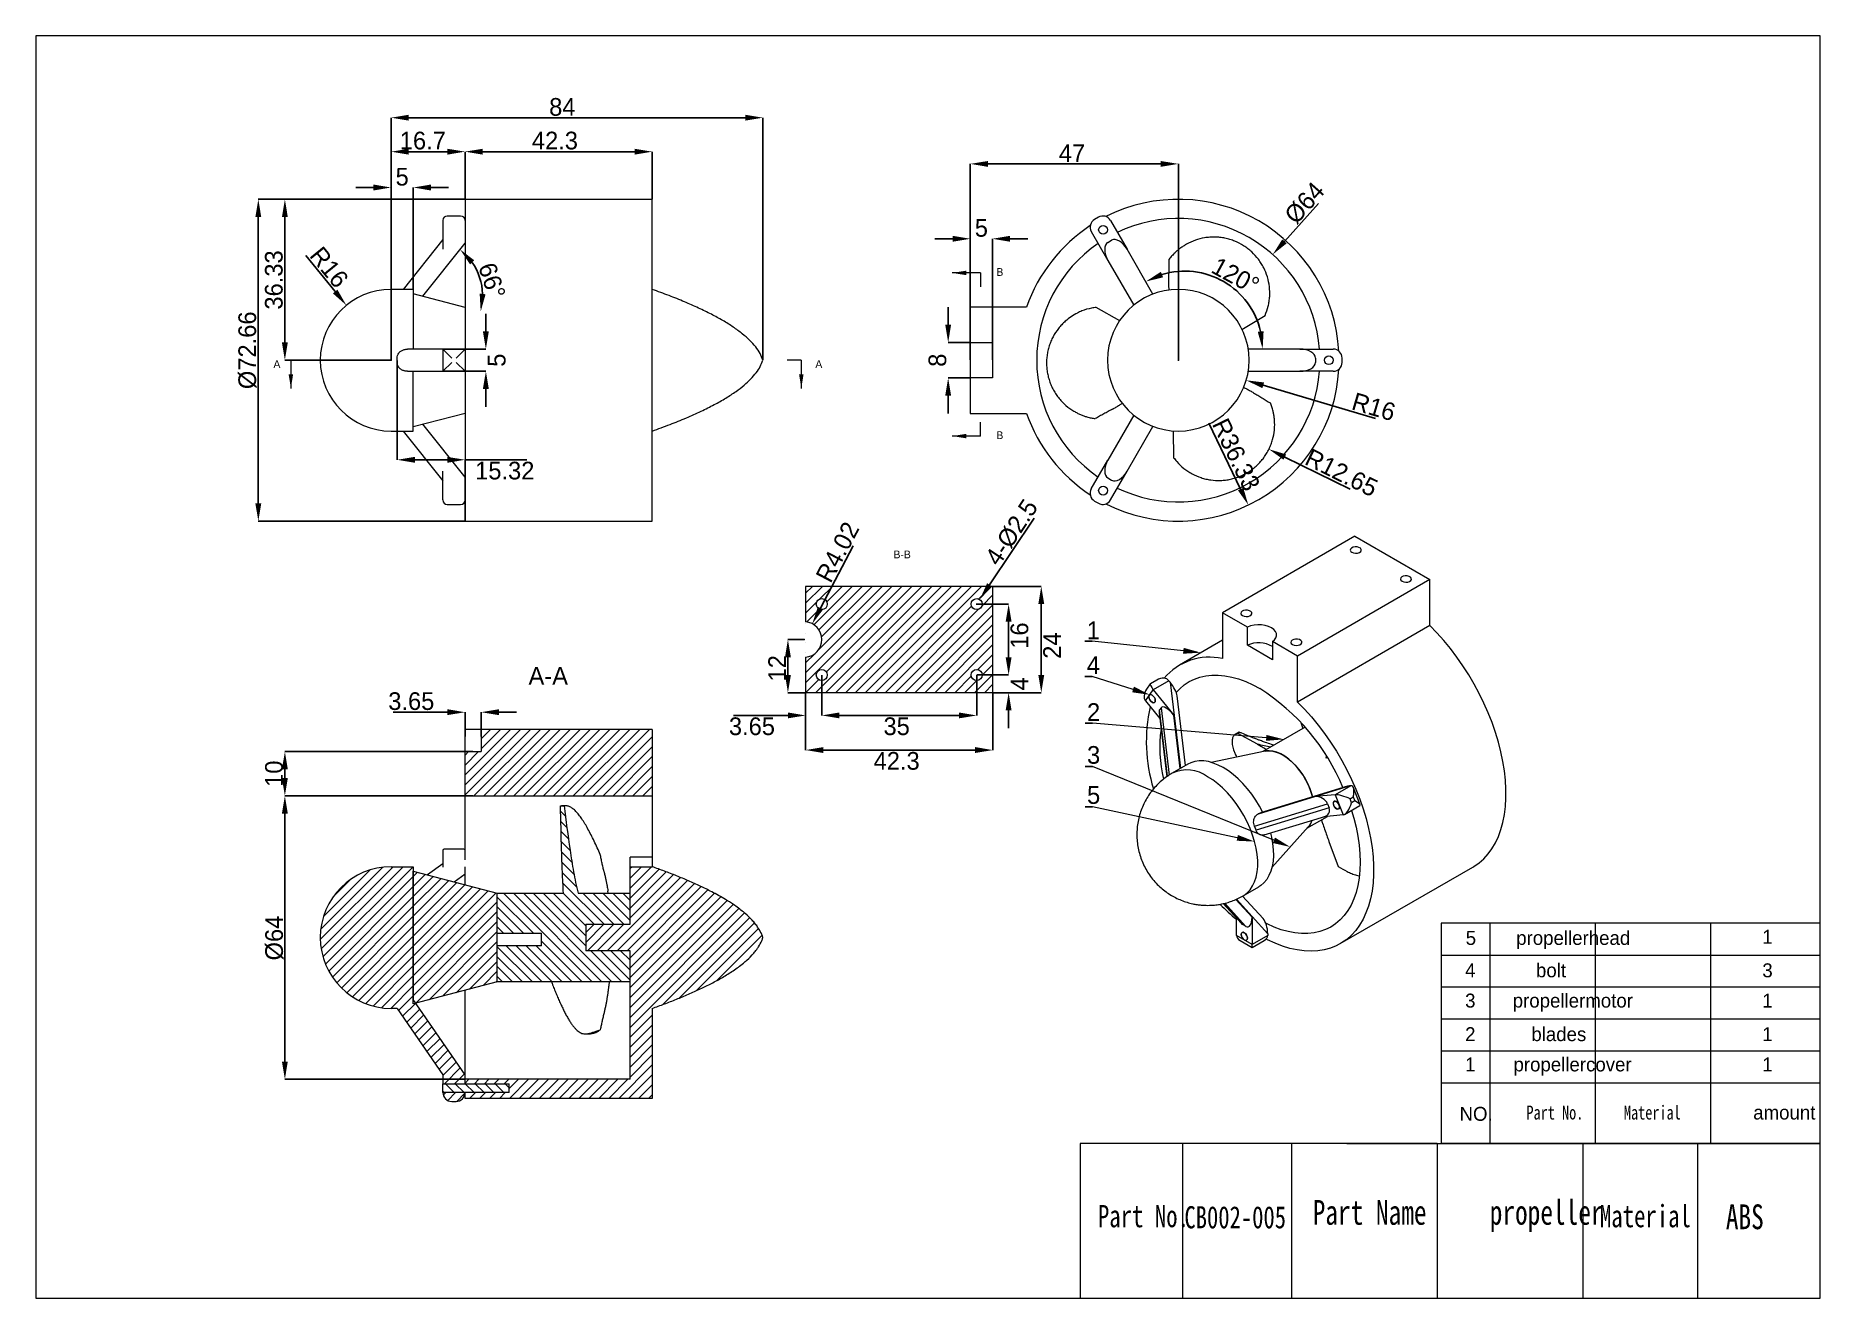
# Model space of a CAD drawing. Header units: millimetres. Extents: x 87 to 490, y 48 to 333.
import ezdxf

# ---------------------------------------------------------------- set-up
doc = ezdxf.new("R2010")
doc.units = ezdxf.units.MM
doc.header["$LTSCALE"] = 0.5
doc.layers.get('0').update_dxf_attribs({"lineweight": 18})
for name, color, linetype, lineweight in [('1轮廓实线层', 7, 'Continuous', 15), ('2细线层', 4, 'Continuous', 18), ('5剖面线层', 2, 'Continuous', 18), ('6文字层', 3, 'Continuous', 18), ('7标注层', 4, 'Continuous', 18), ('尺寸线层', 3, 'Continuous', 18)]:
    doc.layers.add(name, color=color, linetype=linetype, lineweight=lineweight)
doc.styles.add('SLDTEXTSTYLE0', font='')
doc.styles.add('SLDTEXTSTYLE1', font='')
doc.styles.get('SLDTEXTSTYLE0').set_extended_font_data('汉仪长仿宋体')
doc.styles.get('SLDTEXTSTYLE1').set_extended_font_data('汉仪长仿宋体')
doc.dimstyles.new('SLDDIMSTYLE0', dxfattribs={"dimtxt": 1.75, "dimasz": 2.04, "dimexe": 0, "dimexo": 0.0625, "dimgap": 0.4375, "dimtad": 1, "dimrnd": 1e-09, "dimzin": 12, "dimdsep": 46, "dimtxsty": 'SLDTEXTSTYLE0', "dimcen": 0.09, "dimdle": 4.08, "dimadec": 0, "dimazin": 3, "dimtfac": 1, "dimtofl": 0, "dimtmove": 0, "dimatfit": 3, "dimfxl": 1, "dimfrac": 2, "dimtolj": 1, "dimarcsym": 0})
pattern_1 = [(45, (0, 0), (-1.122532, 1.122532), [])]
pattern_2 = [(135, (0, 0), (-1.122532, -1.122532), [])]

msp = doc.modelspace()

# ---------------------------------------------------------------- texts
at = {"attachment_point": 1}
for s, width, gutter_width, heights, insert, char_height in [('{\\fHYSWLongFangSong|b1|i0|c134|p2;Part No.}', 24.36656, 17.5, [3.5], (327.12, 69.072), 5.04), ('{\\fHYSWLongFangSong|b1|i0|c134|p2;Part Name     propeller}', 68.54078, 35, [0], (375.649, 70.197), 5.6), ('{\\fHYSWLongFangSong|b1|i0|c134|p2;Material}', 24.36656, 17.5, [3.5], (440.537, 69.072), 5.04)]:
    msp.add_mtext_dynamic_manual_height_columns(s, width=width, gutter_width=gutter_width, heights=heights, dxfattribs=dict(at, insert=insert, char_height=char_height))
at = {"layer": '5剖面线层', "color": 2, "linetype": 'Continuous', "lineweight": 0, "char_height": 1.75, "attachment_point": 1, "style": 'SLDTEXTSTYLE0'}
for s, insert, width in [('B', (304.188, 280.624), 1.33795), ('A', (140.849, 259.827), 1.4446), ('A', (263.284, 259.827), 1.4446), ('B', (304.188, 243.775), 1.33795)]:
    msp.add_mtext(s, dxfattribs=dict(at, insert=insert, width=width))
at = {"layer": '6文字层', "color": 3, "linetype": 'Continuous', "lineweight": 0, "attachment_point": 2, "style": 'SLDTEXTSTYLE0'}
for s, insert, char_height, width in [('B-B', (282.896, 216.84), 1.75, 5.5651), ('A-A', (202.935, 190.545), 4, 12.96399)]:
    msp.add_mtext(s, dxfattribs=dict(at, insert=insert, char_height=char_height, width=width))
at = {"layer": '6文字层', "color": 0, "linetype": 'Continuous', "lineweight": 0, "char_height": 4, "attachment_point": 1, "style": 'SLDTEXTSTYLE0'}
for s, insert, width in [('1', (324.591, 200.833), 0.95291), ('4', (324.591, 192.981), 3.25762), ('2', (324.66, 182.371), 2.759), ('3', (324.66, 172.691), 2.78116), ('5', (324.66, 163.644), 2.759)]:
    msp.add_mtext(s, dxfattribs=dict(at, insert=insert, width=width))
at = {"layer": '7标注层', "color": 0, "char_height": 3.15, "attachment_point": 1}
for s, insert, width, style in [('5', (410.218, 130.94), 2.17271, 'SLDTEXTSTYLE0'), ('propellerhead', (421.628, 130.94), 29.4669, 'SLDTEXTSTYLE0'), ('1', (477.235, 131.211), 0.75042, 'SLDTEXTSTYLE0'), ('4', (410.077, 123.625), 2.56537, 'SLDTEXTSTYLE0'), ('bolt', (426.089, 123.625), 8.61233, 'SLDTEXTSTYLE0'), ('3', (477.235, 123.625), 2.19017, 'SLDTEXTSTYLE0'), ('propellermotor', (420.835, 116.794), 32.42493, 'SLDTEXTSTYLE0'), ('3', (410.077, 116.794), 2.19017, 'SLDTEXTSTYLE0'), ('1', (477.235, 116.794), 0.75042, 'SLDTEXTSTYLE0'), ('2', (410.077, 109.208), 2.17271, 'SLDTEXTSTYLE0'), ('blades', (425.046, 109.208), 13.38532, 'SLDTEXTSTYLE0'), ('1', (477.235, 109.208), 0.75042, 'SLDTEXTSTYLE0'), ('1', (410.077, 102.376), 0.75042, 'SLDTEXTSTYLE0'), ('propellercover', (421.01, 102.376), 31.62216, 'SLDTEXTSTYLE0'), ('1', (477.235, 102.376), 0.75042, 'SLDTEXTSTYLE0'), ('NO.', (408.823, 91.217), 7.28601, 'SLDTEXTSTYLE1'), ('{\\fHYSWLongFangSong|b1|i0|c134|p2;\\C256;Part No.}', (423.939, 91.513), 19.61551, 'SLDTEXTSTYLE1'), ('{\\fHYSWLongFangSong|b1|i0|c134|p2;\\C256;Material}', (445.956, 91.513), 18.16704, 'SLDTEXTSTYLE1'), ('amount', (475.174, 91.513), 15.54931, 'SLDTEXTSTYLE1')]:
    msp.add_mtext(s, dxfattribs=dict(at, insert=insert, width=width, style=style))
at = {"layer": '尺寸线层', "attachment_point": 1}
for s, insert, char_height, width in [('{\\fhyswlongfangsong|b1|i0|c134|p2;\\C7;CB002-005}', (346.661, 68.788), 5, 19.67745), ('{\\fhyswlongfangsong|b1|i0|c134|p2;\\C7;ABS}', (468.989, 69.192), 5.6, 15.54014)]:
    msp.add_mtext(s, dxfattribs=dict(at, insert=insert, char_height=char_height, width=width))

# ---------------------------------------------------------------- blocks, each defined once
blk = doc.blocks.new('*X4')
at = {"layer": '2细线层', "linetype": 'Continuous'}
for points in [[(171.43, 315.26), (171.43, 313.93), (167.43, 314.59)], [(247.43, 315.26), (247.43, 313.93), (251.43, 314.59)]]:
    blk.add_hatch(color=0, dxfattribs=at).paths.add_polyline_path(points, flags=0)
at = {"layer": '2细线层', "color": 0, "linetype": 'Continuous', "lineweight": -2}
for p, q in [((167.43, 259.89), (167.43, 314.59)), ((171.43, 314.59), (247.43, 314.59)), ((251.43, 259.89), (251.43, 314.59))]:
    blk.add_line(p, q, dxfattribs=at)
at = {"layer": '2细线层', "color": 0, "linetype": 'Continuous', "lineweight": 0, "insert": (206.11, 319.03), "char_height": 4, "width": 7.1025, "attachment_point": 2, "style": 'SLDTEXTSTYLE0'}
blk.add_mtext('84', dxfattribs=at)
blk = doc.blocks.new('*X5')
at = {"layer": '2细线层', "linetype": 'Continuous'}
blk.add_hatch(color=0, dxfattribs=at).paths.add_polyline_path([(155.31, 275.75), (154.28, 274.91), (157.32, 272.23)], flags=0)
at = {"layer": '2细线层', "color": 0, "linetype": 'Continuous', "lineweight": -2}
for p, q in [((148.18, 283.45), (154.8, 275.33)), ((167.34, 259.83), (167.52, 259.83)), ((167.43, 259.74), (167.43, 259.92))]:
    blk.add_line(p, q, dxfattribs=at)
at = {"layer": '2细线层', "color": 0, "linetype": 'Continuous', "lineweight": 0, "insert": (151.9, 285.91), "char_height": 4, "width": 13.1659, "attachment_point": 1, "rotation": 309.1662, "style": 'SLDTEXTSTYLE0'}
blk.add_mtext('R16', dxfattribs=at)
blk = doc.blocks.new('*X6')
at = {"layer": '2细线层', "linetype": 'Continuous'}
for points in [[(188.13, 307.58), (188.13, 306.25), (184.13, 306.92)], [(222.43, 307.58), (222.43, 306.25), (226.43, 306.92)]]:
    blk.add_hatch(color=0, dxfattribs=at).paths.add_polyline_path(points, flags=0)
at = {"layer": '2细线层', "color": 0, "linetype": 'Continuous', "lineweight": -2}
for p, q in [((184.13, 296.22), (184.13, 306.92)), ((222.43, 306.92), (188.13, 306.92)), ((226.43, 296.22), (226.43, 306.92))]:
    blk.add_line(p, q, dxfattribs=at)
at = {"layer": '2细线层', "color": 0, "linetype": 'Continuous', "lineweight": 0, "insert": (204.44, 311.43), "char_height": 4, "width": 15.0249, "attachment_point": 2, "style": 'SLDTEXTSTYLE0'}
blk.add_mtext('42.3', dxfattribs=at)
blk = doc.blocks.new('*X7')
at = {"layer": '2细线层', "linetype": 'Continuous'}
for points in [[(171.43, 307.58), (171.43, 306.25), (167.43, 306.92)], [(180.13, 307.58), (180.13, 306.25), (184.13, 306.92)]]:
    blk.add_hatch(color=0, dxfattribs=at).paths.add_polyline_path(points, flags=0)
at = {"layer": '2细线层', "color": 0, "linetype": 'Continuous', "lineweight": -2}
for p, q in [((167.43, 259.89), (167.43, 306.92)), ((180.13, 306.92), (171.43, 306.92)), ((184.13, 296.22), (184.13, 306.92))]:
    blk.add_line(p, q, dxfattribs=at)
at = {"layer": '2细线层', "color": 0, "linetype": 'Continuous', "lineweight": 0, "insert": (174.59, 311.43), "char_height": 4, "width": 14.5374, "attachment_point": 2, "style": 'SLDTEXTSTYLE0'}
blk.add_mtext('16.7', dxfattribs=at)
blk = doc.blocks.new('*X8')
at = {"layer": '2细线层', "linetype": 'Continuous'}
for points in [[(185.25, 281.47), (186.22, 282.38), (183, 284.85)], [(188.77, 274.72), (187.44, 274.86), (187.67, 270.82)]]:
    blk.add_hatch(color=0, dxfattribs=at).paths.add_polyline_path(points, flags=0)
at = {"layer": '2细线层', "color": 0, "linetype": 'Continuous', "lineweight": -2}
blk.add_arc((174.59, 274.26), 13.53, 2.2568, 34.5253, dxfattribs=at)
at = {"layer": '2细线层', "color": 0, "linetype": 'Continuous', "lineweight": 0, "insert": (190.86, 282.26), "char_height": 4, "width": 10.7518, "attachment_point": 1, "rotation": 288.391, "style": 'SLDTEXTSTYLE0'}
blk.add_mtext('66%%D', dxfattribs=at)
blk = doc.blocks.new('*X9')
at = {"layer": '2细线层', "linetype": 'Continuous'}
for points in [[(163.43, 299.5), (163.43, 298.16), (167.43, 298.83)], [(176.43, 299.5), (176.43, 298.16), (172.43, 298.83)]]:
    blk.add_hatch(color=0, dxfattribs=at).paths.add_polyline_path(points, flags=0)
at = {"layer": '2细线层', "color": 0, "linetype": 'Continuous', "lineweight": -2}
for p, q in [((163.43, 298.83), (159.43, 298.83)), ((167.43, 275.89), (167.43, 298.83)), ((172.43, 275.89), (172.43, 298.83)), ((176.43, 298.83), (180.43, 298.83))]:
    blk.add_line(p, q, dxfattribs=at)
at = {"layer": '2细线层', "color": 0, "linetype": 'Continuous', "lineweight": 0, "insert": (169.93, 303.27), "char_height": 4, "width": 2.759, "attachment_point": 2, "style": 'SLDTEXTSTYLE0'}
blk.add_mtext('5', dxfattribs=at)
blk = doc.blocks.new('*X10')
at = {"layer": '2细线层', "linetype": 'Continuous'}
for points in [[(188.17, 266.33), (189.51, 266.33), (188.84, 262.33)], [(188.17, 253.33), (189.51, 253.33), (188.84, 257.33)]]:
    blk.add_hatch(color=0, dxfattribs=at).paths.add_polyline_path(points, flags=0)
at = {"layer": '2细线层', "color": 0, "linetype": 'Continuous', "lineweight": -2}
for p, q in [((188.84, 266.33), (188.84, 270.33)), ((179.19, 262.33), (188.84, 262.33)), ((179.19, 257.33), (188.84, 257.33)), ((188.84, 253.33), (188.84, 249.33))]:
    blk.add_line(p, q, dxfattribs=at)
at = {"layer": '2细线层', "color": 0, "linetype": 'Continuous', "lineweight": 0, "insert": (189.28, 259.83), "char_height": 4, "width": 7.8781, "attachment_point": 2, "rotation": 90, "style": 'SLDTEXTSTYLE0'}
blk.add_mtext('5', dxfattribs=at)
blk = doc.blocks.new('*X11')
at = {"layer": '2细线层', "linetype": 'Continuous'}
for points in [[(172.8, 238), (172.8, 236.67), (168.8, 237.34)], [(180.13, 238), (180.13, 236.67), (184.13, 237.34)]]:
    blk.add_hatch(color=0, dxfattribs=at).paths.add_polyline_path(points, flags=0)
at = {"layer": '2细线层', "color": 0, "linetype": 'Continuous', "lineweight": -2}
for p, q in [((168.8, 259.76), (168.8, 237.34)), ((172.8, 237.34), (180.13, 237.34)), ((184.13, 223.56), (184.13, 237.34)), ((184.13, 237.34), (198.1, 237.34))]:
    blk.add_line(p, q, dxfattribs=at)
at = {"layer": '2细线层', "color": 0, "linetype": 'Continuous', "lineweight": 0, "insert": (193.11, 236.9), "char_height": 4, "width": 18.2161, "attachment_point": 2, "style": 'SLDTEXTSTYLE0'}
blk.add_mtext('15.32', dxfattribs=at)
blk = doc.blocks.new('*X12')
at = {"layer": '2细线层', "linetype": 'Continuous'}
for points in [[(136.76, 292.16), (138.09, 292.16), (137.43, 296.16)], [(136.76, 227.5), (138.09, 227.5), (137.43, 223.5)]]:
    blk.add_hatch(color=0, dxfattribs=at).paths.add_polyline_path(points, flags=0)
at = {"layer": '2细线层', "color": 0, "linetype": 'Continuous', "lineweight": -2}
for p, q in [((184.07, 296.16), (137.43, 296.16)), ((137.43, 292.16), (137.43, 227.5)), ((184.07, 223.5), (137.43, 223.5))]:
    blk.add_line(p, q, dxfattribs=at)
at = {"layer": '2细线层', "color": 0, "linetype": 'Continuous', "lineweight": 0, "insert": (132.92, 262.07), "char_height": 4, "width": 25.6288, "attachment_point": 2, "rotation": 90, "style": 'SLDTEXTSTYLE0'}
blk.add_mtext('%%C72.66', dxfattribs=at)
blk = doc.blocks.new('*X13')
at = {"layer": '2细线层', "linetype": 'Continuous'}
for points in [[(142.76, 292.16), (144.09, 292.16), (143.43, 296.16)], [(142.76, 263.83), (144.09, 263.83), (143.43, 259.83)]]:
    blk.add_hatch(color=0, dxfattribs=at).paths.add_polyline_path(points, flags=0)
at = {"layer": '2细线层', "color": 0, "linetype": 'Continuous', "lineweight": -2}
for p, q in [((184.07, 296.16), (143.43, 296.16)), ((143.43, 263.83), (143.43, 292.16)), ((167.37, 259.83), (143.43, 259.83))]:
    blk.add_line(p, q, dxfattribs=at)
at = {"layer": '2细线层', "color": 0, "linetype": 'Continuous', "lineweight": 0, "insert": (138.92, 277.95), "char_height": 4, "width": 18.8476, "attachment_point": 2, "rotation": 90, "style": 'SLDTEXTSTYLE0'}
blk.add_mtext('36.33', dxfattribs=at)
blk = doc.blocks.new('*X14')
at = {"layer": '2细线层', "linetype": 'Continuous'}
blk.add_hatch(color=0, dxfattribs=at).paths.add_polyline_path([(359.96, 231.01), (358.76, 230.43), (361.1, 227.12)], flags=0)
at = {"layer": '2细线层', "color": 0, "linetype": 'Continuous', "lineweight": -2}
blk.add_line((352.17, 245.59), (359.36, 230.72), dxfattribs=at)
at = {"layer": '2细线层', "color": 0, "linetype": 'Continuous', "lineweight": 0, "insert": (356.42, 247.16), "char_height": 4, "width": 23.1911, "attachment_point": 1, "rotation": 295.8053, "style": 'SLDTEXTSTYLE0'}
blk.add_mtext('R36.33', dxfattribs=at)
blk = doc.blocks.new('*X15')
at = {"layer": '2细线层', "linetype": 'Continuous'}
blk.add_hatch(color=0, dxfattribs=at).paths.add_polyline_path([(368.77, 287.12), (369.77, 286.23), (366.61, 283.69)], flags=0)
at = {"layer": '2细线层', "color": 0, "linetype": 'Continuous', "lineweight": -2}
for p, q in [((376.92, 295.24), (369.27, 286.67)), ((345.2, 259.83), (345.38, 259.83)), ((345.29, 259.74), (345.29, 259.92))]:
    blk.add_line(p, q, dxfattribs=at)
at = {"layer": '2细线层', "color": 0, "linetype": 'Continuous', "lineweight": 0, "insert": (368.92, 292.94), "char_height": 4, "width": 16.353, "attachment_point": 1, "rotation": 48.223, "style": 'SLDTEXTSTYLE0'}
blk.add_mtext('%%C64', dxfattribs=at)
blk = doc.blocks.new('*X16')
at = {"layer": '2细线层', "linetype": 'Continuous'}
blk.add_hatch(color=0, dxfattribs=at).paths.add_polyline_path([(364.66, 254.8), (364.28, 253.52), (360.63, 255.29)], flags=0)
at = {"layer": '2细线层', "color": 0, "linetype": 'Continuous', "lineweight": -2}
for p, q in [((345.2, 259.83), (345.38, 259.83)), ((345.29, 259.74), (345.29, 259.92)), ((389.83, 246.67), (364.47, 254.16))]:
    blk.add_line(p, q, dxfattribs=at)
at = {"layer": '2细线层', "color": 0, "linetype": 'Continuous', "lineweight": 0, "insert": (385.31, 252.63), "char_height": 4, "width": 12.9688, "attachment_point": 1, "rotation": 343.5437, "style": 'SLDTEXTSTYLE0'}
blk.add_mtext('R16', dxfattribs=at)
blk = doc.blocks.new('*X17')
at = {"layer": '2细线层', "linetype": 'Continuous'}
blk.add_hatch(color=0, dxfattribs=at).paths.add_polyline_path([(369.64, 238.56), (369.05, 237.36), (365.75, 239.73)], flags=0)
at = {"layer": '2细线层', "color": 0, "linetype": 'Continuous', "lineweight": -2}
for p, q in [((354.32, 245.32), (354.5, 245.32)), ((354.41, 245.23), (354.41, 245.41)), ((384.09, 230.69), (369.34, 237.96))]:
    blk.add_line(p, q, dxfattribs=at)
at = {"layer": '2细线层', "color": 0, "linetype": 'Continuous', "lineweight": 0, "insert": (375.32, 240.04), "char_height": 4, "width": 24.3288, "attachment_point": 1, "rotation": 333.7695, "style": 'SLDTEXTSTYLE0'}
blk.add_mtext('R12.65', dxfattribs=at)
blk = doc.blocks.new('*X18')
at = {"layer": '2细线层', "linetype": 'Continuous'}
for points in [[(302.29, 304.82), (302.29, 303.49), (298.29, 304.16)], [(341.29, 304.82), (341.29, 303.49), (345.29, 304.16)]]:
    blk.add_hatch(color=0, dxfattribs=at).paths.add_polyline_path(points, flags=0)
at = {"layer": '2细线层', "color": 0, "linetype": 'Continuous', "lineweight": -2}
for p, q in [((298.29, 271.89), (298.29, 304.16)), ((302.29, 304.16), (341.29, 304.16)), ((345.29, 259.89), (345.29, 304.16))]:
    blk.add_line(p, q, dxfattribs=at)
at = {"layer": '2细线层', "color": 0, "linetype": 'Continuous', "lineweight": 0, "insert": (321.26, 308.59), "char_height": 4, "width": 7.3019, "attachment_point": 2, "style": 'SLDTEXTSTYLE0'}
blk.add_mtext('47', dxfattribs=at)
blk = doc.blocks.new('*X19')
at = {"layer": '2细线层', "linetype": 'Continuous'}
for points in [[(341.86, 278.56), (341.33, 279.79), (337.92, 277.58)], [(364.55, 266.38), (363.23, 266.23), (364.34, 262.33)]]:
    blk.add_hatch(color=0, dxfattribs=at).paths.add_polyline_path(points, flags=0)
at = {"layer": '2细线层', "color": 0, "linetype": 'Continuous', "lineweight": -2}
blk.add_arc((346.73, 262.33), 17.61, 13.0391, 106.9609, dxfattribs=at)
at = {"layer": '2细线层', "color": 0, "linetype": 'Continuous', "lineweight": 0, "insert": (354.33, 283.3), "char_height": 4, "width": 15.5829, "attachment_point": 1, "rotation": 331.4924, "style": 'SLDTEXTSTYLE0'}
blk.add_mtext('120%%D', dxfattribs=at)
blk = doc.blocks.new('*X20')
at = {"layer": '2细线层', "linetype": 'Continuous'}
for points in [[(292.62, 267.83), (293.95, 267.83), (293.29, 263.83)], [(292.62, 251.83), (293.95, 251.83), (293.29, 255.83)]]:
    blk.add_hatch(color=0, dxfattribs=at).paths.add_polyline_path(points, flags=0)
at = {"layer": '2细线层', "color": 0, "linetype": 'Continuous', "lineweight": -2}
for p, q in [((293.29, 267.83), (293.29, 271.83)), ((298.22, 263.83), (293.29, 263.83)), ((298.22, 255.83), (293.29, 255.83)), ((293.29, 251.83), (293.29, 247.83))]:
    blk.add_line(p, q, dxfattribs=at)
at = {"layer": '2细线层', "color": 0, "linetype": 'Continuous', "lineweight": 0, "insert": (288.85, 259.83), "char_height": 4, "width": 7.8338, "attachment_point": 2, "rotation": 90, "style": 'SLDTEXTSTYLE0'}
blk.add_mtext('8', dxfattribs=at)
blk = doc.blocks.new('*X21')
at = {"layer": '2细线层', "linetype": 'Continuous'}
for points in [[(142.76, 157.45), (144.09, 157.45), (143.43, 161.45)], [(142.76, 101.45), (144.09, 101.45), (143.43, 97.45)]]:
    blk.add_hatch(color=0, dxfattribs=at).paths.add_polyline_path(points, flags=0)
at = {"layer": '2细线层', "color": 0, "linetype": 'Continuous', "lineweight": -2}
for p, q in [((184.07, 161.45), (143.43, 161.45)), ((143.43, 157.45), (143.43, 101.45)), ((184.07, 97.45), (143.43, 97.45))]:
    blk.add_line(p, q, dxfattribs=at)
at = {"layer": '2细线层', "color": 0, "linetype": 'Continuous', "lineweight": 0, "insert": (138.99, 129.34), "char_height": 4, "width": 13.8172, "attachment_point": 2, "rotation": 90, "style": 'SLDTEXTSTYLE0'}
blk.add_mtext('%%C64', dxfattribs=at)
blk = doc.blocks.new('*X22')
at = {"layer": '2细线层', "linetype": 'Continuous'}
for points in [[(265.08, 172.46), (265.08, 171.13), (261.08, 171.79)], [(299.38, 172.46), (299.38, 171.13), (303.38, 171.79)]]:
    blk.add_hatch(color=0, dxfattribs=at).paths.add_polyline_path(points, flags=0)
at = {"layer": '2细线层', "color": 0, "linetype": 'Continuous', "lineweight": -2}
for p, q in [((261.08, 184.68), (261.08, 171.79)), ((303.38, 184.68), (303.38, 171.79)), ((299.38, 171.79), (265.08, 171.79))]:
    blk.add_line(p, q, dxfattribs=at)
at = {"layer": '2细线层', "color": 0, "linetype": 'Continuous', "lineweight": 0, "insert": (281.65, 171.35), "char_height": 4, "width": 15.0249, "attachment_point": 2, "style": 'SLDTEXTSTYLE0'}
blk.add_mtext('42.3', dxfattribs=at)
blk = doc.blocks.new('*X23')
at = {"layer": '2细线层', "linetype": 'Continuous'}
for points in [[(313.65, 204.75), (314.99, 204.75), (314.32, 208.75)], [(313.65, 188.75), (314.99, 188.75), (314.32, 184.75)]]:
    blk.add_hatch(color=0, dxfattribs=at).paths.add_polyline_path(points, flags=0)
at = {"layer": '2细线层', "color": 0, "linetype": 'Continuous', "lineweight": -2}
for p, q in [((303.45, 208.75), (314.32, 208.75)), ((314.32, 188.75), (314.32, 204.75)), ((303.45, 184.75), (314.32, 184.75))]:
    blk.add_line(p, q, dxfattribs=at)
at = {"layer": '2细线层', "color": 0, "linetype": 'Continuous', "lineweight": 0, "insert": (314.76, 195.38), "char_height": 4, "width": 7.856, "attachment_point": 2, "rotation": 90, "style": 'SLDTEXTSTYLE0'}
blk.add_mtext('24', dxfattribs=at)
blk = doc.blocks.new('*X24')
at = {"layer": '2细线层', "linetype": 'Continuous'}
for points in [[(257.08, 180.28), (257.08, 178.95), (261.08, 179.61)], [(268.73, 180.28), (268.73, 178.95), (264.73, 179.61)]]:
    blk.add_hatch(color=0, dxfattribs=at).paths.add_polyline_path(points, flags=0)
at = {"layer": '2细线层', "color": 0, "linetype": 'Continuous', "lineweight": -2}
for p, q in [((264.73, 188.68), (264.73, 179.61)), ((261.08, 184.68), (261.08, 179.61)), ((257.08, 179.61), (244.82, 179.61)), ((268.73, 179.61), (272.73, 179.61))]:
    blk.add_line(p, q, dxfattribs=at)
at = {"layer": '2细线层', "color": 0, "linetype": 'Continuous', "lineweight": 0, "insert": (248.95, 179.17), "char_height": 4, "width": 14.8033, "attachment_point": 2, "style": 'SLDTEXTSTYLE0'}
blk.add_mtext('3.65', dxfattribs=at)
blk = doc.blocks.new('*X25')
at = {"layer": '2细线层', "linetype": 'Continuous'}
for points in [[(268.73, 180.28), (268.73, 178.95), (264.73, 179.61)], [(295.73, 180.28), (295.73, 178.95), (299.73, 179.61)]]:
    blk.add_hatch(color=0, dxfattribs=at).paths.add_polyline_path(points, flags=0)
at = {"layer": '2细线层', "color": 0, "linetype": 'Continuous', "lineweight": -2}
for p, q in [((264.73, 188.68), (264.73, 179.61)), ((299.73, 188.68), (299.73, 179.61)), ((268.73, 179.61), (295.73, 179.61))]:
    blk.add_line(p, q, dxfattribs=at)
at = {"layer": '2细线层', "color": 0, "linetype": 'Continuous', "lineweight": 0, "insert": (281.65, 179.17), "char_height": 4, "width": 6.7812, "attachment_point": 2, "style": 'SLDTEXTSTYLE0'}
blk.add_mtext('35', dxfattribs=at)
blk = doc.blocks.new('*X26')
at = {"layer": '2细线层', "linetype": 'Continuous'}
for points in [[(306.27, 192.75), (307.61, 192.75), (306.94, 188.75)], [(306.27, 180.75), (307.61, 180.75), (306.94, 184.75)]]:
    blk.add_hatch(color=0, dxfattribs=at).paths.add_polyline_path(points, flags=0)
at = {"layer": '2细线层', "color": 0, "linetype": 'Continuous', "lineweight": -2}
for p, q in [((306.94, 192.75), (306.94, 196.75)), ((299.8, 188.75), (306.94, 188.75)), ((303.45, 184.75), (306.94, 184.75)), ((306.94, 180.75), (306.94, 176.75))]:
    blk.add_line(p, q, dxfattribs=at)
at = {"layer": '2细线层', "color": 0, "linetype": 'Continuous', "lineweight": 0, "insert": (307.38, 186.75), "char_height": 4, "width": 7.856, "attachment_point": 2, "rotation": 90, "style": 'SLDTEXTSTYLE0'}
blk.add_mtext('4', dxfattribs=at)
blk = doc.blocks.new('*X27')
at = {"layer": '2细线层', "linetype": 'Continuous'}
for points in [[(306.27, 200.75), (307.61, 200.75), (306.94, 204.75)], [(306.27, 192.75), (307.61, 192.75), (306.94, 188.75)]]:
    blk.add_hatch(color=0, dxfattribs=at).paths.add_polyline_path(points, flags=0)
at = {"layer": '2细线层', "color": 0, "linetype": 'Continuous', "lineweight": -2}
for p, q in [((299.8, 204.75), (306.94, 204.75)), ((306.94, 192.75), (306.94, 200.75)), ((299.8, 188.75), (306.94, 188.75))]:
    blk.add_line(p, q, dxfattribs=at)
at = {"layer": '2细线层', "color": 0, "linetype": 'Continuous', "lineweight": 0, "insert": (307.38, 197.64), "char_height": 4, "width": 7.856, "attachment_point": 2, "rotation": 90, "style": 'SLDTEXTSTYLE0'}
blk.add_mtext('16', dxfattribs=at)
blk = doc.blocks.new('*X28')
at = {"layer": '2细线层', "linetype": 'Continuous'}
blk.add_hatch(color=0, dxfattribs=at).paths.add_polyline_path([(302.09, 209.48), (303.2, 208.74), (300.43, 205.79)], flags=0)
at = {"layer": '2细线层', "color": 0, "linetype": 'Continuous', "lineweight": -2}
for p, q in [((312.7, 224.16), (302.65, 209.11)), ((299.64, 204.75), (299.82, 204.75)), ((299.73, 204.66), (299.73, 204.84))]:
    blk.add_line(p, q, dxfattribs=at)
at = {"layer": '2细线层', "color": 0, "linetype": 'Continuous', "lineweight": 0, "insert": (301.36, 215.31), "char_height": 4, "width": 28.6759, "attachment_point": 1, "rotation": 56.252, "style": 'SLDTEXTSTYLE0'}
blk.add_mtext('4-%%C2.5', dxfattribs=at)
blk = doc.blocks.new('*X29')
at = {"layer": '2细线层', "linetype": 'Continuous'}
blk.add_hatch(color=0, dxfattribs=at).paths.add_polyline_path([(263.85, 204.15), (265.03, 203.53), (262.58, 200.3)], flags=0)
at = {"layer": '2细线层', "color": 0, "linetype": 'Continuous', "lineweight": -2}
for p, q in [((271.82, 217.88), (264.44, 203.84)), ((260.63, 196.75), (260.81, 196.75)), ((260.72, 196.66), (260.72, 196.84))]:
    blk.add_line(p, q, dxfattribs=at)
at = {"layer": '2细线层', "color": 0, "linetype": 'Continuous', "lineweight": 0, "insert": (263.18, 211.13), "char_height": 4, "width": 19.1357, "attachment_point": 1, "rotation": 62.2857, "style": 'SLDTEXTSTYLE0'}
blk.add_mtext('R4.02', dxfattribs=at)
blk = doc.blocks.new('*X30')
at = {"layer": '2细线层', "linetype": 'Continuous'}
for points in [[(256.42, 192.75), (257.75, 192.75), (257.08, 196.75)], [(256.42, 188.75), (257.75, 188.75), (257.08, 184.75)]]:
    blk.add_hatch(color=0, dxfattribs=at).paths.add_polyline_path(points, flags=0)
at = {"layer": '2细线层', "color": 0, "linetype": 'Continuous', "lineweight": -2}
for p, q in [((260.65, 196.75), (257.08, 196.75)), ((257.08, 192.75), (257.08, 188.75)), ((261.02, 184.75), (257.08, 184.75))]:
    blk.add_line(p, q, dxfattribs=at)
at = {"layer": '2细线层', "color": 0, "linetype": 'Continuous', "lineweight": 0, "insert": (252.65, 190.26), "char_height": 4, "width": 7.856, "attachment_point": 2, "rotation": 90, "style": 'SLDTEXTSTYLE0'}
blk.add_mtext('12', dxfattribs=at)
blk = doc.blocks.new('*X31')
at = {"layer": '2细线层', "linetype": 'Continuous'}
for points in [[(294.29, 287.92), (294.29, 286.58), (298.29, 287.25)], [(307.29, 287.92), (307.29, 286.58), (303.29, 287.25)]]:
    blk.add_hatch(color=0, dxfattribs=at).paths.add_polyline_path(points, flags=0)
at = {"layer": '2细线层', "color": 0, "linetype": 'Continuous', "lineweight": -2}
for p, q in [((294.29, 287.25), (290.29, 287.25)), ((298.29, 259.89), (298.29, 287.25)), ((303.29, 259.89), (303.29, 287.25)), ((307.29, 287.25), (311.29, 287.25))]:
    blk.add_line(p, q, dxfattribs=at)
at = {"layer": '2细线层', "color": 0, "linetype": 'Continuous', "lineweight": 0, "insert": (300.79, 289.69), "char_height": 4, "width": 2.759, "attachment_point": 5, "style": 'SLDTEXTSTYLE0'}
blk.add_mtext('5', dxfattribs=at)
blk = doc.blocks.new('*X32')
at = {"layer": '2细线层', "linetype": 'Continuous'}
for points in [[(142.76, 167.45), (144.09, 167.45), (143.43, 171.45)], [(142.76, 165.45), (144.09, 165.45), (143.43, 161.45)]]:
    blk.add_hatch(color=0, dxfattribs=at).paths.add_polyline_path(points, flags=0)
at = {"layer": '2细线层', "color": 0, "linetype": 'Continuous', "lineweight": -2}
for p, q in [((185.89, 171.45), (143.43, 171.45)), ((143.43, 167.45), (143.43, 165.45)), ((185.89, 161.45), (143.43, 161.45))]:
    blk.add_line(p, q, dxfattribs=at)
at = {"layer": '2细线层', "color": 0, "linetype": 'Continuous', "lineweight": 0, "insert": (140.99, 166.45), "char_height": 4, "width": 7.856, "attachment_point": 5, "rotation": 90, "style": 'SLDTEXTSTYLE0'}
blk.add_mtext('10', dxfattribs=at)
blk = doc.blocks.new('*X33')
at = {"layer": '2细线层', "linetype": 'Continuous'}
for points in [[(180.13, 181.01), (180.13, 179.68), (184.13, 180.34)], [(191.78, 181.01), (191.78, 179.68), (187.78, 180.34)]]:
    blk.add_hatch(color=0, dxfattribs=at).paths.add_polyline_path(points, flags=0)
at = {"layer": '2细线层', "color": 0, "linetype": 'Continuous', "lineweight": -2}
for p, q in [((180.13, 180.34), (167.86, 180.34)), ((184.13, 174.86), (184.13, 180.34)), ((187.78, 174.86), (187.78, 180.34)), ((191.78, 180.34), (195.78, 180.34))]:
    blk.add_line(p, q, dxfattribs=at)
at = {"layer": '2细线层', "color": 0, "linetype": 'Continuous', "lineweight": 0, "insert": (171.99, 182.82), "char_height": 4, "width": 14.8033, "attachment_point": 5, "style": 'SLDTEXTSTYLE0'}
blk.add_mtext('3.65', dxfattribs=at)

# ---------------------------------------------------------------- dimensions: what is measured, and where the dimension line sits
at = {"layer": '2细线层', "color": 4, "linetype": 'Continuous', "lineweight": 0}
for base, p1, p2, picture, middle in [((251.427, 314.595), (167.428, 259.827), (251.427, 259.827), '*X4', (206.114, 314.595)), ((167.428, 306.916), (184.128, 296.157), (167.428, 259.827), '*X7', (174.592, 306.916)), ((184.128, 306.916), (226.428, 296.157), (184.128, 296.157), '*X6', (204.442, 306.916)), ((345.287, 304.157), (298.287, 271.827), (345.287, 259.827), '*X18', (321.264, 304.157)), ((167.428, 298.831), (172.428, 275.827), (167.428, 275.827), '*X9', (169.928, 298.831)), ((298.287, 287.248), (303.287, 259.827), (298.287, 259.827), '*X31', (300.787, 287.248)), ((184.128, 237.336), (168.804, 259.827), (184.128, 223.497), '*X11', (193.113, 237.336)), ((261.083, 179.612), (264.733, 188.747), (261.083, 184.747), '*X24', (248.95, 179.612)), ((299.733, 179.612), (264.733, 188.747), (299.733, 188.747), '*X25', (281.645, 179.612)), ((261.083, 171.792), (303.383, 184.747), (261.083, 184.747), '*X22', (281.645, 171.792))]:
    dim = msp.add_linear_dim(base=base, p1=p1, p2=p2, dimstyle='SLDDIMSTYLE0', override={"dimtxt": 4, "dimasz": 4, "dimsah": 1, "dimdle": 8, "dimtzin": 12}, dxfattribs=at)
    dim.commit()
    dim.dimension.update_dxf_attribs({"geometry": picture, "text_midpoint": middle, "dimtype": 160})
dim = msp.add_diameter_dim_2p(p1=(323.967, 235.963), p2=(366.606, 283.691), dimstyle='SLDDIMSTYLE0', override={"dimtxt": 4, "dimasz": 4, "dimpost": '%%C<>', "dimsah": 1, "dimdle": 8, "dimtzin": 12}, dxfattribs=at)
dim.commit()
dim.dimension.update_dxf_attribs({"geometry": '*X15', "text_midpoint": (374.43, 292.448), "dimtype": 163})
for base, p1, p2, picture, middle in [((137.427, 223.497), (184.128, 296.157), (184.128, 223.497), '*X12', (137.427, 262.072)), ((143.427, 97.452), (184.128, 161.452), (184.128, 97.452), '*X21', (143.427, 129.345))]:
    dim = msp.add_linear_dim(base=base, p1=p1, p2=p2, angle=90, text='%%C<>', dimstyle='SLDDIMSTYLE0', override={"dimtxt": 4, "dimasz": 4, "dimsah": 1, "dimdle": 8, "dimtzin": 12}, dxfattribs=at)
    dim.commit()
    dim.dimension.update_dxf_attribs({"geometry": picture, "text_midpoint": middle, "dimtype": 160})
for base, p1, p2, picture, middle in [((143.427, 296.157), (167.428, 259.827), (184.128, 296.157), '*X13', (143.427, 277.952)), ((188.839, 257.327), (179.128, 262.327), (179.128, 257.327), '*X10', (188.839, 259.827)), ((293.287, 255.827), (298.287, 263.827), (298.287, 255.827), '*X20', (293.287, 259.827)), ((314.319, 208.747), (303.383, 184.747), (303.383, 208.747), '*X23', (314.319, 195.383)), ((306.941, 204.747), (299.733, 188.747), (299.733, 204.747), '*X27', (306.941, 197.636)), ((257.083, 184.747), (260.716, 196.747), (261.083, 184.747), '*X30', (257.083, 190.263)), ((306.941, 184.747), (299.733, 188.747), (303.383, 184.747), '*X26', (306.941, 186.747))]:
    dim = msp.add_linear_dim(base=base, p1=p1, p2=p2, angle=90, dimstyle='SLDDIMSTYLE0', override={"dimtxt": 4, "dimasz": 4, "dimsah": 1, "dimdle": 8, "dimtzin": 12}, dxfattribs=at)
    dim.commit()
    dim.dimension.update_dxf_attribs({"geometry": picture, "text_midpoint": middle, "dimtype": 160})
for center, mpoint, picture, middle in [((167.428, 259.827), (157.322, 272.232), '*X5', (148.46, 283.111)), ((345.287, 259.827), (360.631, 255.295), '*X16', (384.048, 248.378)), ((345.287, 259.827), (361.102, 227.12), '*X14', (352.362, 245.196)), ((354.406, 245.317), (365.753, 239.726), '*X17', (373.322, 235.996)), ((260.716, 196.747), (262.584, 200.303), '*X29', (267.171, 209.035))]:
    dim = msp.add_radius_dim(center=center, mpoint=mpoint, dimstyle='SLDDIMSTYLE0', override={"dimtxt": 4, "dimasz": 4, "dimpost": 'R<>', "dimsah": 1, "dimdle": 8, "dimtzin": 12}, dxfattribs=at)
    dim.commit()
    dim.dimension.update_dxf_attribs({"geometry": picture, "text_midpoint": middle, "dimtype": 164})
for base, line1, line2, picture, middle in [((187.426, 278.528), ((184.128, 286.265), (172.428, 271.542)), ((172.428, 274.827), (191.428, 269.827)), '*X8', (187.426, 278.528)), ((355.137, 277.806), ((361.09, 262.327), (372.759, 262.327)), ((333.716, 284.869), (339.55, 274.763)), '*X19', (355.137, 277.806))]:
    dim = msp.add_angular_dim_2l(base=base, line1=line1, line2=line2, dimstyle='SLDDIMSTYLE0', override={"dimtxt": 4, "dimasz": 4, "dimtad": 1, "dimtih": 0, "dimtoh": 0, "dimsah": 1, "dimdle": 8, "dimtdec": 0, "dimtzin": 12}, dxfattribs=at)
    dim.commit()
    dim.dimension.update_dxf_attribs({"geometry": picture, "text_midpoint": middle, "dimtype": 162})
dim = msp.add_diameter_dim_2p(p1=(299.038, 203.707), p2=(300.427, 205.786), text='4-<>', dimstyle='SLDDIMSTYLE0', override={"dimtxt": 4, "dimasz": 4, "dimpost": '%%C<>', "dimsah": 1, "dimdle": 8, "dimtzin": 12}, dxfattribs=at)
dim.commit()
dim.dimension.update_dxf_attribs({"geometry": '*X28', "text_midpoint": (308.788, 218.3), "dimtype": 163})
dim = msp.add_linear_dim(base=(184.128, 180.345), p1=(187.778, 174.794), p2=(184.128, 174.794), dimstyle='SLDDIMSTYLE0', override={"dimtxt": 4, "dimasz": 4, "dimsah": 1, "dimdle": 8, "dimtzin": 12}, dxfattribs=at)
dim.commit()
dim.dimension.update_dxf_attribs({"geometry": '*X33', "text_midpoint": (171.995, 182.819)})
dim = msp.add_linear_dim(base=(143.427, 161.452), p1=(185.953, 171.452), p2=(185.953, 161.452), angle=90, dimstyle='SLDDIMSTYLE0', override={"dimtxt": 4, "dimasz": 4, "dimsah": 1, "dimdle": 8, "dimtzin": 12}, dxfattribs=at)
dim.commit()
dim.dimension.update_dxf_attribs({"geometry": '*X32', "text_midpoint": (140.99, 166.452)})

# ---------------------------------------------------------------- hatches: boundary and pattern name
at = {"layer": '2细线层', "linetype": 'Continuous', "lineweight": 0}
for points in [[(346.49, 194.874), (350.398, 193.791), (346.35, 193.548)], [(335.26, 186.113), (338.867, 184.26), (334.854, 184.843)], [(365.209, 175.208), (369.139, 174.207), (365.097, 173.879)], [(358.752, 152.619), (362.523, 151.13), (358.472, 151.315)], [(367.126, 152.035), (370.579, 149.909), (366.623, 150.8)]]:
    msp.add_hatch(color=4, dxfattribs=at).paths.add_polyline_path(points, flags=0)
at = {"layer": '5剖面线层', "linetype": 'Continuous', "lineweight": 0}
for points in [[(294.22, 279.542), (297.395, 279.034), (297.395, 280.05)], [(144.784, 253.477), (145.292, 256.652), (144.276, 256.652)], [(260.109, 253.477), (260.617, 256.652), (259.601, 256.652)], [(294.22, 242.693), (297.395, 242.185), (297.395, 243.201)]]:
    msp.add_hatch(color=2, dxfattribs=at).paths.add_polyline_path(points, flags=0)
at = {"layer": '5剖面线层'}
h = msp.add_hatch(dxfattribs=at)
h.set_pattern_fill('ANSI31', color=256, style=0, pattern_type=0)
h.set_pattern_definition(pattern_1)
edge = h.paths.add_edge_path(flags=0)
edge.add_line((303.383, 184.747), (303.383, 208.747))
edge.add_line((303.383, 208.747), (261.083, 208.747))
edge.add_line((261.083, 208.747), (261.083, 200.747))
edge.add_arc((260.716, 196.747), 4.017, -84.7609, 84.7609, ccw=False)
edge.add_line((261.083, 192.747), (261.083, 184.747))
edge.add_line((261.083, 184.747), (303.383, 184.747))
edge = h.paths.add_edge_path(flags=0)
edge.add_arc((299.733, 204.747), 1.25, 0, 360)
edge = h.paths.add_edge_path(flags=0)
edge.add_arc((264.733, 188.747), 1.25, 0, 360)
edge = h.paths.add_edge_path(flags=0)
edge.add_arc((264.733, 204.747), 1.25, 0, 360)
edge = h.paths.add_edge_path(flags=0)
edge.add_arc((299.733, 188.747), 1.25, 0, 360)
h = msp.add_hatch(dxfattribs=at)
h.set_pattern_fill('ANSI31', color=256, style=0, pattern_type=0)
h.set_pattern_definition(pattern_1)
h.paths.add_polyline_path([(226.428, 176.452), (187.778, 176.452), (187.778, 171.452), (184.128, 171.452), (184.128, 161.452), (226.428, 161.452)], flags=0)
h = msp.add_hatch(dxfattribs=at)
h.set_pattern_fill('ANSI31', color=256, style=0, pattern_type=0)
h.set_pattern_definition(pattern_2)
edge = h.paths.add_edge_path(flags=0)
edge.add_line((201.428, 130.453), (201.428, 127.601))
edge.add_line((201.428, 127.601), (191.428, 127.601))
edge.add_line((191.428, 127.601), (191.428, 119.452))
edge.add_line((191.428, 119.452), (221.428, 119.452))
edge.add_line((221.428, 119.452), (221.428, 126.452))
edge.add_line((221.428, 126.452), (211.428, 126.452))
edge.add_line((211.428, 126.452), (211.428, 132.452))
edge.add_line((211.428, 132.452), (221.428, 132.452))
edge.add_line((221.428, 132.452), (221.428, 139.452))
edge.add_line((221.428, 139.452), (209.669, 139.452))
edge.add_spline(control_points=[(209.669, 139.452), (208.857, 142.652), (208.347, 145.923), (207.862, 149.189), (207.368, 152.523), (206.934, 155.867), (206.518, 159.212)], knot_values=[0, 0, 0, 0, 9.908491, 9.908491, 9.908491, 20.0203546, 20.0203546, 20.0203546, 20.0203546], weights=[1, 1, 1, 1, 1, 1, 1], degree=3, periodic=0)
edge.add_line((206.518, 159.212), (205.686, 159.212))
edge.add_spline(control_points=[(205.686, 159.212), (205.765, 155.861), (205.85, 152.51), (205.955, 149.16), (206.056, 145.923), (206.164, 142.684), (206.37, 139.452)], knot_values=[0, 0, 0, 0, 10.0551307, 10.0551307, 10.0551307, 19.7728031, 19.7728031, 19.7728031, 19.7728031], weights=[1, 1, 1, 1, 1, 1, 1], degree=3, periodic=0)
edge.add_line((206.37, 139.452), (191.428, 139.452))
edge.add_line((191.428, 139.452), (191.428, 130.453))
edge.add_line((191.428, 130.453), (201.428, 130.453))
h = msp.add_hatch(dxfattribs=at)
h.set_pattern_fill('ANSI31', color=256, style=0, pattern_type=0)
h.set_pattern_definition(pattern_1)
edge = h.paths.add_edge_path(flags=0)
edge.add_line((184.128, 96.452), (184.128, 98.452))
edge.add_line((184.128, 98.452), (172.428, 115.452))
edge.add_line((172.428, 115.452), (172.428, 145.452))
edge.add_line((172.428, 145.452), (167.428, 145.452))
edge.add_arc((167.428, 129.452), 16, 90, 270)
edge.add_line((167.428, 113.452), (168.804, 113.452))
edge.add_line((168.804, 113.452), (179.128, 98.452))
edge.add_line((179.128, 98.452), (179.128, 96.452))
edge.add_line((179.128, 96.452), (184.128, 96.452))
h = msp.add_hatch(dxfattribs=at)
h.set_pattern_fill('ANSI31', color=256, style=0, pattern_type=0)
h.set_pattern_definition(pattern_1)
edge = h.paths.add_edge_path(flags=0)
edge.add_line((211.428, 132.452), (211.428, 126.452))
edge.add_line((211.428, 126.452), (221.428, 126.452))
edge.add_line((221.428, 126.452), (221.428, 97.452))
edge.add_line((221.428, 97.452), (184.128, 97.452))
edge.add_line((184.128, 97.452), (184.128, 96.452))
edge.add_line((184.128, 96.452), (194.128, 96.452))
edge.add_line((194.128, 96.452), (194.128, 94.452))
edge.add_line((194.128, 94.452), (184.128, 94.452))
edge.add_line((184.128, 94.452), (184.128, 93.122))
edge.add_line((184.128, 93.122), (226.428, 93.122))
edge.add_line((226.428, 93.122), (226.428, 113.452))
edge.add_spline(control_points=[(226.428, 113.452), (248.928, 121.452), (251.427, 129.452)], knot_values=[0, 0, 0, 30.4565647, 30.4565647, 30.4565647], weights=[1, 1, 1], degree=2, periodic=0)
edge.add_spline(control_points=[(251.427, 129.452), (251.427, 129.452), (251.427, 129.452), (251.427, 129.452), (251.126, 130.418), (250.62, 131.326), (250.022, 132.142), (249.174, 133.299), (248.127, 134.313), (247.019, 135.225), (244.098, 137.631), (240.703, 139.446), (237.279, 141.057), (233.748, 142.718), (230.105, 144.145), (226.428, 145.452)], knot_values=[0, 0, 0, 0, 0.0001001, 0.0001001, 0.0001001, 3.0376677, 3.0376677, 3.0376677, 7.3381849, 7.3381849, 7.3381849, 18.7404239, 18.7404239, 18.7404239, 30.4587043, 30.4587043, 30.4587043, 30.4587043], weights=[1, 1, 1, 1, 1, 1, 1, 1, 1, 1, 1, 1, 1, 1, 1, 1], degree=3, periodic=0)
edge.add_line((226.428, 145.452), (221.428, 145.452))
edge.add_line((221.428, 145.452), (221.428, 132.452))
edge.add_line((221.428, 132.452), (211.428, 132.452))
h = msp.add_hatch(dxfattribs=at)
h.set_pattern_fill('ANSI31', color=256, style=0, pattern_type=0)
h.set_pattern_definition(pattern_1)
h.paths.add_polyline_path([(191.428, 139.452), (172.428, 144.452), (172.428, 114.452), (191.428, 119.452)], flags=0)
h = msp.add_hatch(dxfattribs=at)
h.set_pattern_fill('ANSI31', color=256, style=0, pattern_type=0)
h.set_pattern_definition(pattern_1)
edge = h.paths.add_edge_path(flags=0)
edge.add_arc((182.128, 94.452), 2, 270, 360)
edge.add_line((184.128, 94.452), (179.128, 94.452))
edge.add_arc((181.128, 94.452), 2, 180, 270)
edge.add_line((181.128, 92.452), (182.128, 92.452))
h = msp.add_hatch(dxfattribs=at)
h.set_pattern_fill('ANSI31', color=256, style=0, pattern_type=0)
h.set_pattern_definition(pattern_2)
h.paths.add_polyline_path([(179.128, 94.452), (194.128, 94.452), (194.128, 96.452), (179.128, 96.452)], flags=0)

# ---------------------------------------------------------------- linework, layer by layer
for p, q in [((490.33, 333.108), (87.13, 333.108)), ((87.13, 333.108), (87.13, 47.988)), ((490.33, 190.548), (490.33, 333.108)), ((490.33, 47.988), (490.33, 190.548)), ((403.756, 82.907), (323.113, 82.907)), ((323.113, 82.907), (323.113, 47.988)), ((346.228, 82.907), (346.228, 47.988)), ((370.845, 82.907), (370.845, 47.988)), ((403.756, 82.907), (403.756, 47.988)), ((490.33, 82.907), (404.67, 82.907)), ((436.642, 82.907), (436.642, 47.988)), ((462.579, 82.907), (462.579, 47.988)), ((490.33, 47.988), (490.33, 82.907)), ((87.13, 47.988), (490.33, 47.988)), ((337.046, 47.988), (490.33, 47.988))]:
    msp.add_line(p, q)
at = {"layer": '1轮廓实线层', "linetype": 'Continuous', "lineweight": 15}
for p, q in [((226.428, 296.157), (184.128, 296.157)), ((184.128, 296.157), (184.128, 223.497)), ((226.428, 223.497), (226.428, 296.157)), ((179.128, 291.388), (179.128, 284.869)), ((183.128, 292.388), (180.128, 292.388)), ((327.22, 292.12), (326.354, 291.62)), ((329.952, 291.388), (333.716, 284.869)), ((179.128, 287.084), (170.182, 275.827)), ((325.622, 288.888), (329.386, 282.369)), ((329.354, 286.424), (330.22, 286.924)), ((174.587, 274.259), (184.128, 286.265)), ((329.386, 282.369), (335.22, 272.263)), ((339.55, 274.763), (333.716, 284.869)), ((172.428, 275.827), (167.428, 275.827)), ((172.428, 275.827), (172.428, 262.327)), ((184.128, 271.748), (172.428, 274.827)), ((298.287, 271.827), (298.287, 263.827)), ((310.996, 271.827), (298.287, 271.827)), ((332.094, 268.752), (326.756, 271.758)), ((359.612, 266.79), (364.884, 269.91)), ((179.128, 262.327), (171.097, 262.327)), ((179.128, 262.327), (179.128, 257.327)), ((181.128, 260.327), (179.128, 262.327)), ((184.128, 262.327), (179.128, 262.327)), ((184.128, 262.327), (182.128, 260.327)), ((298.287, 263.827), (303.287, 263.827)), ((298.287, 263.827), (298.287, 255.827)), ((303.287, 263.827), (303.287, 255.827)), ((372.759, 262.327), (361.09, 262.327)), ((372.759, 262.327), (380.287, 262.327)), ((168.804, 259.827), (168.799, 260.327)), ((168.799, 259.327), (168.804, 259.827)), ((181.128, 259.327), (179.128, 257.327)), ((184.128, 257.327), (182.128, 259.327)), ((376.287, 260.327), (376.287, 259.327)), ((382.287, 259.327), (382.287, 260.327)), ((171.097, 257.327), (179.128, 257.327)), ((172.428, 243.827), (172.428, 257.327)), ((184.128, 257.327), (179.128, 257.327)), ((298.287, 255.827), (298.287, 247.827)), ((303.287, 255.827), (298.287, 255.827)), ((361.09, 257.327), (372.759, 257.327)), ((380.287, 257.327), (372.759, 257.327)), ((172.428, 244.827), (184.128, 247.906)), ((298.287, 247.827), (310.996, 247.827)), ((335.22, 247.391), (329.386, 237.286)), ((167.428, 243.827), (172.428, 243.827)), ((170.182, 243.827), (179.128, 232.571)), ((184.128, 233.39), (174.587, 245.395)), ((333.716, 234.786), (339.55, 244.891)), ((344.155, 243.867), (344.22, 237.814)), ((179.128, 228.266), (179.128, 234.786)), ((325.622, 230.766), (329.386, 237.286)), ((329.952, 228.266), (333.716, 234.786)), ((329.354, 233.23), (330.22, 232.73)), ((180.128, 227.266), (183.128, 227.266)), ((326.354, 228.034), (327.22, 227.534)), ((184.128, 223.497), (226.428, 223.497)), ((385.148, 220.077), (355.237, 202.81)), ((385.148, 220.077), (402.119, 210.28)), ((402.119, 210.28), (372.208, 193.013)), ((402.119, 199.903), (402.119, 210.28)), ((261.083, 208.747), (261.083, 200.747)), ((303.383, 208.747), (261.083, 208.747)), ((303.383, 184.747), (303.383, 208.747)), ((355.237, 202.81), (355.237, 192.433)), ((360.894, 199.544), (355.237, 202.81)), ((360.894, 195.462), (360.894, 199.544)), ((402.119, 199.903), (372.208, 182.636)), ((355.237, 196.585), (345.559, 190.998)), ((366.551, 192.196), (360.894, 195.462)), ((366.551, 196.279), (366.551, 192.196)), ((372.208, 193.013), (366.551, 196.279)), ((261.083, 192.747), (261.083, 184.747)), ((372.208, 182.636), (372.208, 193.013)), ((338.952, 186.72), (338.112, 185.525)), ((340.418, 187.575), (338.979, 186.744)), ((343.173, 187.454), (339.638, 185.413)), ((343.463, 187.095), (343.173, 187.454)), ((343.463, 187.095), (345.805, 167.665)), ((303.383, 184.747), (261.083, 184.747)), ((337.87, 182.898), (339.638, 185.413)), ((337.87, 182.898), (341.085, 178.899)), ((338.867, 184.26), (338.866, 184.26)), ((339.638, 185.413), (344.248, 179.679)), ((346.914, 168.306), (345.016, 184.053)), ((340.927, 180.206), (342.668, 165.764)), ((341.38, 181.36), (341.027, 180.857)), ((342.832, 165.887), (341.027, 180.857)), ((341.38, 181.36), (343.216, 166.132)), ((345.703, 167.607), (344.248, 179.679)), ((372.988, 178.023), (373.434, 176.687)), ((184.128, 171.452), (184.128, 176.452)), ((187.778, 176.452), (184.128, 176.452)), ((187.778, 176.452), (187.778, 171.452)), ((226.428, 176.452), (187.778, 176.452)), ((226.428, 176.452), (226.428, 161.452)), ((359.015, 175.824), (358.148, 175.324)), ((363.146, 173.096), (358.739, 175.5)), ((373.923, 176.969), (364.354, 171.446)), ((184.128, 161.452), (184.128, 171.452)), ((184.128, 171.452), (187.778, 171.452)), ((364.903, 171.56), (352.73, 169.01)), ((378.722, 169.963), (378.771, 170.322)), ((378.722, 169.963), (378.861, 170.167)), ((378.939, 170.089), (378.722, 169.963)), ((347.45, 168.615), (343.915, 166.574)), ((184.128, 161.452), (226.428, 161.452)), ((184.128, 147.038), (184.128, 161.452)), ((226.428, 161.452), (226.428, 147.568)), ((363.404, 157.417), (383.983, 163.703)), ((383.518, 163.614), (363.815, 157.596)), ((380.736, 161.688), (376.126, 161.276)), ((384.272, 163.729), (380.736, 161.688)), ((380.736, 161.688), (382.504, 157.132)), ((384.272, 163.729), (383.983, 163.703)), ((386.353, 159.432), (384.859, 163.284)), ((205.686, 159.212), (206.518, 159.212)), ((206.776, 159.228), (205.945, 159.228)), ((362.5, 154.608), (378.994, 159.646)), ((379.347, 158.735), (362.853, 153.697)), ((376.126, 161.276), (363.302, 157.358)), ((363.302, 157.358), (363.404, 157.417)), ((363.404, 157.417), (363.828, 157.555)), ((378.994, 159.646), (379.347, 158.735)), ((382.845, 157.25), (386.284, 159.235)), ((384.082, 160.791), (384.789, 161.199)), ((384.436, 159.88), (384.082, 160.791)), ((385.143, 160.288), (384.436, 159.88)), ((384.789, 161.199), (385.143, 160.288)), ((364.679, 152.63), (378.359, 156.808)), ((366.431, 145.277), (374.727, 154.542)), ((374.353, 154.125), (379.023, 156.82)), ((382.504, 157.132), (378.138, 156.741)), ((183.86, 149.385), (179.395, 149.385)), ((379.304, 151.147), (381.435, 145.525)), ((167.428, 145.452), (172.428, 145.452)), ((172.428, 145.452), (172.428, 115.452)), ((179.128, 146.093), (175.688, 143.594)), ((179.128, 149.117), (179.128, 145.353)), ((184.128, 144.519), (184.128, 145.385)), ((226.428, 147.568), (221.428, 147.568)), ((221.428, 145.452), (221.428, 147.568)), ((221.428, 132.452), (221.428, 145.452)), ((221.428, 145.452), (226.428, 145.452)), ((226.428, 147.568), (226.428, 145.452)), ((381.886, 128.071), (411.797, 145.338)), ((172.428, 144.452), (191.428, 139.452)), ((172.428, 114.452), (172.428, 144.452)), ((181.664, 142.021), (184.128, 143.811)), ((184.128, 143.812), (184.128, 144.519)), ((184.128, 141.373), (184.128, 143.811)), ((191.428, 119.452), (191.428, 139.452)), ((191.428, 130.453), (191.428, 139.452)), ((191.428, 139.452), (206.37, 139.452)), ((209.669, 139.452), (221.428, 139.452)), ((216.499, 139.452), (216.423, 139.927)), ((221.428, 132.452), (221.428, 139.452)), ((355.446, 137.12), (359.482, 132.678)), ((359.834, 132.385), (355.515, 137.137)), ((355.791, 137.204), (360.541, 131.976)), ((361.955, 134.04), (358.304, 138.059)), ((358.417, 138.105), (365.49, 130.32)), ((364.428, 133.724), (359.812, 138.804)), ((359.913, 138.86), (363.449, 140.901)), ((358.419, 129.935), (358.419, 133.847)), ((361.955, 134.04), (361.955, 127.894)), ((191.428, 130.453), (201.428, 130.453)), ((201.428, 127.601), (201.428, 130.453)), ((211.428, 132.452), (221.428, 132.452)), ((211.428, 132.452), (211.428, 126.452)), ((361.955, 127.894), (358.419, 129.935)), ((360.541, 131.976), (359.834, 132.385)), ((365.49, 129.935), (361.955, 127.894)), ((365.49, 130.32), (365.49, 129.935)), ((191.428, 119.452), (191.428, 127.601)), ((201.428, 127.601), (191.428, 127.601)), ((221.428, 126.452), (211.428, 126.452)), ((221.428, 119.452), (221.428, 126.452)), ((221.428, 97.452), (221.428, 126.452)), ((359.248, 128.78), (361.955, 127.217)), ((361.955, 127.217), (364.662, 128.78)), ((361.955, 127.217), (361.955, 127.894)), ((191.428, 119.452), (172.428, 114.452)), ((184.128, 98.452), (184.128, 117.531)), ((221.428, 119.452), (191.428, 119.452)), ((168.804, 113.452), (167.428, 113.452)), ((168.804, 113.452), (179.128, 98.452)), ((184.128, 98.452), (172.428, 115.452)), ((226.428, 113.452), (226.428, 93.122)), ((211.273, 107.683), (212.473, 107.683)), ((179.128, 98.452), (179.128, 96.452)), ((184.128, 96.452), (184.128, 98.452)), ((184.128, 96.452), (184.128, 97.452)), ((221.428, 97.452), (184.128, 97.452)), ((179.128, 96.452), (184.128, 96.452)), ((179.128, 94.452), (179.128, 96.452)), ((179.128, 96.452), (194.128, 96.452)), ((184.128, 94.452), (179.128, 94.452)), ((194.128, 94.452), (179.128, 94.452)), ((184.128, 96.452), (194.128, 96.452)), ((184.128, 93.122), (184.128, 94.452)), ((194.128, 94.452), (184.128, 94.452)), ((226.428, 93.122), (184.128, 93.122)), ((194.128, 94.452), (194.128, 96.452)), ((181.128, 92.452), (182.128, 92.452))]:
    msp.add_line(p, q, dxfattribs=at)
for points in [[(384.512, 216.444), (384.891, 216.294), (385.338, 216.234), (385.793, 216.27), (386.194, 216.399), (386.487, 216.603), (386.633, 216.855), (386.612, 217.12), (386.427, 217.362), (386.102, 217.55), (385.682, 217.657), (385.223, 217.669), (384.787, 217.585), (384.434, 217.415), (384.21, 217.184), (384.147, 216.921), (384.252, 216.663), (384.512, 216.444)], [(395.825, 209.913), (396.204, 209.763), (396.651, 209.702), (397.106, 209.739), (397.508, 209.868), (397.801, 210.072), (397.947, 210.323), (397.926, 210.588), (397.74, 210.831), (397.416, 211.018), (396.995, 211.126), (396.536, 211.138), (396.101, 211.053), (395.748, 210.884), (395.524, 210.652), (395.461, 210.39), (395.566, 210.132), (395.825, 209.913)], [(359.763, 202.157), (360.142, 202.007), (360.589, 201.946), (361.044, 201.983), (361.445, 202.112), (361.739, 202.316), (361.885, 202.568), (361.864, 202.832), (361.678, 203.075), (361.353, 203.263), (360.933, 203.37), (360.474, 203.382), (360.038, 203.298), (359.685, 203.128), (359.462, 202.897), (359.398, 202.634), (359.503, 202.376), (359.763, 202.157)], [(366.551, 196.279), (367.021, 196.686), (367.333, 197.141), (367.473, 197.623), (367.434, 198.112), (367.219, 198.585), (366.836, 199.021), (366.304, 199.402), (365.645, 199.709), (364.889, 199.93), (364.069, 200.054), (363.223, 200.077), (362.387, 199.996), (361.599, 199.816), (360.894, 199.544)], [(411.797, 145.338), (412.087, 145.511), (413.238, 146.314), (414.303, 147.253), (415.275, 148.324), (416.15, 149.522), (416.925, 150.842), (417.596, 152.277), (418.161, 153.822), (418.616, 155.469), (418.959, 157.211), (419.19, 159.041), (419.307, 160.95), (419.309, 162.929), (419.197, 164.97), (418.971, 167.064), (418.632, 169.202), (418.181, 171.373), (417.621, 173.569), (416.954, 175.779), (416.183, 177.993), (415.312, 180.203), (414.344, 182.397), (413.283, 184.566), (412.135, 186.7), (410.905, 188.791), (409.597, 190.827), (408.218, 192.802), (406.774, 194.705), (405.272, 196.528), (403.718, 198.263), (402.119, 199.903)], [(371.077, 195.626), (371.456, 195.476), (371.903, 195.415), (372.358, 195.452), (372.759, 195.581), (373.052, 195.785), (373.198, 196.036), (373.177, 196.301), (372.992, 196.544), (372.667, 196.731), (372.247, 196.838), (371.788, 196.851), (371.352, 196.766), (370.999, 196.597), (370.775, 196.365), (370.712, 196.103), (370.817, 195.844), (371.077, 195.626)], [(344.819, 184.807), (345.608, 185.65), (346.622, 186.517), (347.723, 187.247), (348.905, 187.836), (350.163, 188.28), (351.489, 188.578), (352.878, 188.728), (354.323, 188.729), (355.815, 188.581), (357.348, 188.285), (358.913, 187.843), (360.502, 187.257), (362.108, 186.529), (363.723, 185.664)], [(339.366, 182.577), (339.096, 182.796), (338.866, 183.105), (338.713, 183.459), (338.659, 183.802), (338.713, 184.083), (338.866, 184.26), (339.096, 184.304), (339.366, 184.21), (339.637, 183.992), (339.866, 183.683), (340.02, 183.329), (340.074, 182.986), (340.02, 182.704), (339.866, 182.528), (339.637, 182.483), (339.366, 182.577)], [(339.366, 184.21), (339.096, 184.304), (338.866, 184.26), (338.713, 184.083), (338.659, 183.802), (338.713, 183.459), (338.866, 183.105), (339.096, 182.796), (339.366, 182.577), (339.637, 182.483), (339.866, 182.528), (340.02, 182.704), (340.074, 182.986), (340.02, 183.329), (339.866, 183.683), (339.637, 183.992), (339.366, 184.21)], [(372.208, 182.636), (373.807, 180.996), (375.361, 179.261), (376.864, 177.438), (378.308, 175.535), (379.686, 173.56), (380.994, 171.523), (382.225, 169.433), (383.373, 167.299), (384.433, 165.13), (385.401, 162.936), (386.273, 160.726), (387.044, 158.512), (387.711, 156.302), (388.271, 154.106), (388.721, 151.935), (389.06, 149.797), (389.286, 147.703), (389.399, 145.662), (389.396, 143.683), (389.28, 141.774), (389.049, 139.944), (388.705, 138.202), (388.25, 136.555), (387.686, 135.01), (387.014, 133.575), (386.239, 132.255), (385.364, 131.057), (384.392, 129.986), (383.328, 129.047), (382.176, 128.244), (380.943, 127.58), (379.632, 127.058), (378.25, 126.682), (376.804, 126.452), (375.299, 126.369), (373.743, 126.434), (372.142, 126.647), (370.504, 127.007), (368.835, 127.511), (367.144, 128.159), (365.437, 128.946), (365.107, 129.113)], [(364.352, 157.682), (363.605, 159.105), (362.776, 160.483), (361.873, 161.804), (360.905, 163.054), (359.882, 164.22), (358.813, 165.29), (357.711, 166.253), (356.586, 167.101), (355.449, 167.823), (354.313, 168.413), (353.188, 168.865), (352.086, 169.174), (351.017, 169.337), (349.994, 169.353), (349.026, 169.221), (348.123, 168.943), (347.45, 168.615)], [(375.6, 161.195), (375.52, 161.503), (375.154, 162.672), (374.684, 163.838), (374.119, 164.982), (373.468, 166.086), (372.742, 167.131), (371.953, 168.1), (371.113, 168.977), (370.236, 169.749), (369.338, 170.401), (368.431, 170.924), (367.533, 171.309), (366.656, 171.55), (365.816, 171.642), (365.027, 171.584), (364.903, 171.56)], [(364.903, 171.56), (365.508, 171.638), (366.33, 171.603), (367.194, 171.419), (368.086, 171.088), (368.991, 170.617), (369.894, 170.013), (370.781, 169.285), (371.637, 168.447), (372.447, 167.511), (373.199, 166.493), (373.88, 165.41), (374.479, 164.279), (374.986, 163.119), (375.393, 161.949), (375.6, 161.195)], [(359.914, 138.861), (360.114, 138.982), (360.861, 139.555), (361.515, 140.264), (362.071, 141.1), (362.523, 142.055), (362.866, 143.12), (363.097, 144.283), (363.213, 145.533), (363.213, 146.856), (363.097, 148.24), (362.866, 149.669), (362.523, 151.13), (362.071, 152.607), (361.515, 154.085), (360.861, 155.549), (360.114, 156.984), (359.283, 158.376), (358.377, 159.709), (357.405, 160.971), (356.376, 162.147), (355.301, 163.227), (354.191, 164.2), (353.059, 165.054), (351.914, 165.782)], [(384.416, 158.157), (384.923, 156.427), (385.433, 154.362), (385.833, 152.324), (386.12, 150.323), (386.292, 148.369), (386.35, 146.472), (386.292, 144.641), (386.12, 142.886), (385.833, 141.216), (385.433, 139.639), (384.923, 138.164), (384.305, 136.798), (383.582, 135.547), (382.758, 134.419), (381.837, 133.418), (380.823, 132.551), (379.723, 131.821), (378.54, 131.233), (377.283, 130.789), (375.956, 130.491), (374.567, 130.341), (373.122, 130.34), (371.63, 130.487), (370.098, 130.783), (368.532, 131.225), (366.943, 131.812), (365.337, 132.54), (365.04, 132.689)], [(381.008, 160.171), (380.737, 160.265), (380.508, 160.221), (380.354, 160.044), (380.301, 159.763), (380.354, 159.42), (380.508, 159.066), (380.737, 158.757), (381.008, 158.538), (381.278, 158.444), (381.508, 158.489), (381.661, 158.665), (381.715, 158.947), (381.661, 159.29), (381.508, 159.644), (381.278, 159.953), (381.008, 160.171)], [(380.432, 160.161), (380.633, 160.264), (380.891, 160.228), (381.166, 160.059), (381.418, 159.783), (381.607, 159.442), (381.705, 159.088), (381.697, 158.774), (381.584, 158.549), (381.383, 158.446), (381.125, 158.482), (380.849, 158.651), (380.598, 158.927), (380.408, 159.268), (380.31, 159.622), (380.319, 159.936), (380.432, 160.161)], [(366.089, 153.061), (366.318, 152.113), (366.579, 150.683), (366.727, 149.295), (366.761, 147.961), (366.68, 146.697), (366.486, 145.514), (366.181, 144.425), (365.766, 143.44), (365.247, 142.57), (364.63, 141.823), (363.919, 141.207), (363.449, 140.901)], [(360.187, 130.547), (360.458, 130.329), (360.687, 130.02), (360.84, 129.666), (360.894, 129.323), (360.84, 129.041), (360.687, 128.865), (360.458, 128.82), (360.187, 128.914), (359.917, 129.133), (359.687, 129.442), (359.534, 129.795), (359.48, 130.139), (359.534, 130.42), (359.687, 130.597), (359.917, 130.641), (360.187, 130.547)], [(360.187, 130.547), (359.917, 130.641), (359.687, 130.597), (359.534, 130.42), (359.48, 130.139), (359.534, 129.795), (359.687, 129.442), (359.917, 129.133), (360.187, 128.914), (360.458, 128.82), (360.687, 128.865), (360.84, 129.041), (360.894, 129.323), (360.84, 129.666), (360.687, 130.02), (360.458, 130.329), (360.187, 130.547)]]:
    msp.add_lwpolyline(points, dxfattribs=at)
for centre, radius in [((328.287, 289.272), 1), ((379.287, 259.827), 1), ((328.287, 230.382), 1), ((264.733, 204.747), 1.25), ((299.733, 204.747), 1.25), ((264.733, 188.747), 1.25), ((299.733, 188.747), 1.25)]:
    msp.add_circle(centre, radius, dxfattribs=at)
for centre, radius, start, end in [((345.287, 259.827), 36.33, 3.22363, 116.77637), ((327.354, 289.888), 2, 120, 210), ((328.22, 290.388), 2, 30, 120), ((345.287, 259.827), 32, 4.4808, 115.5192), ((345.287, 259.827), 36.33, 123.22363, 160.71268), ((345.287, 259.827), 32, 124.4808, 180), ((167.428, 259.827), 16, 90, 180), ((345.287, 259.827), 16, 0, 180), ((380.287, 260.327), 2, 0, 90), ((167.428, 259.827), 16, 180, 270), ((345.287, 259.827), 32, 180, 235.5192), ((345.287, 259.827), 16, 180, 360), ((380.287, 259.327), 2, 270, 0), ((345.287, 259.827), 36.33, 243.22363, 356.77637), ((345.287, 259.827), 32, 244.4808, 355.5192), ((345.287, 259.827), 36.33, 199.28732, 236.77637), ((327.354, 229.766), 2, 150, 240), ((328.22, 229.266), 2, 240, 330), ((260.716, 196.747), 4.017, 275.2391, 84.7609), ((363.438, 189.935), 6.084, 59.2234, 114.71641), ((352.295, 179.404), 13.356, 77.2743, 139.94225), ((337.671, 144.747), 48.506, 22.48698, 57.51483), ((374.047, 173.694), 36, 167.33212, 197.227), ((372.755, 172.324), 31.661, 172.39736, 192.94972), ((347.232, 159.29), 8.004, 54.20413, 114.49405), ((371.458, 157.407), 4.347, 318.77171, 340.44159), ((371.365, 157.461), 4.453, 319.03133, 340.18197), ((167.428, 129.452), 16, 90, 270), ((389.656, 171.495), 49.133, 224.69962, 230.52312), ((181.128, 94.452), 2, 180, 270), ((182.128, 94.452), 2, 270, 0)]:
    msp.add_arc(centre, radius, start, end, dxfattribs=at)
for centre, major_axis, ratio, start_param, end_param in [((181.128, 290.388), (1.732, -1.732), 0.5773503, 2.6179939, 3.6651914), ((182.128, 290.388), (1.732, 1.732), 0.5773503, 5.7595865, 6.8067841), ((331.118, 283.369), (1.764, -3.055), 0.5669401, 3.1415927, 4.712389), ((331.984, 283.869), (-1.764, 3.055), 0.5669401, 4.712389, 6.2831853), ((372.759, 260.327), (-3.528, 0), 0.5669401, 3.1415927, 4.712389), ((372.759, 259.327), (3.528, 0), 0.5669401, 4.712389, 6.2831853), ((331.118, 236.286), (-1.764, -3.055), 0.5669401, 4.712389, 6.2831853), ((331.984, 235.786), (1.764, 3.055), 0.5669401, 3.1415927, 4.712389), ((181.128, 229.266), (1.732, 1.732), 0.5773503, 2.6179939, 3.6651914), ((182.128, 229.266), (-1.732, 1.732), 0.5773503, 2.6179939, 3.6651914), ((339.992, 184.721), (2.065, 1.889), 0.6978876, 1.8772122, 3.0970574), ((340.345, 185.224), (-1.381, 1.51), 0.2018348, 6.2386501, 7.5475658), ((341.052, 185.632), (2.065, 1.889), 0.6978876, 6.2386501, 7.5475658), ((342.756, 186.088), (-2.068, 2.783), 0.3388986, 3.676856, 4.8238548), ((343.541, 178.673), (-2.068, 2.783), 0.3388986, 4.8238548, 6.3946512), ((343.187, 178.17), (-2.068, 2.783), 0.3388986, 0.1114659, 0.5352633), ((376.834, 159.453), (2.178, -0.879), 0.7381974, 0.6058319, 2.1766282), ((382.858, 160.682), (2.442, -0.86), 0.2184431, 1.1239659, 2.6947623), ((384.69, 161.88), (2.178, -0.879), 0.7381974, 2.1766282, 2.4016897), ((383.565, 161.09), (0.92, 2.614), 0.4107435, 4.8975013, 6.4682976), ((377.187, 158.542), (2.178, -0.879), 0.7381974, 5.5432824, 6.8890172), ((383.211, 159.77), (0.92, 2.614), 0.4107435, 3.3267049, 4.8975013), ((383.918, 160.179), (2.442, -0.86), 0.2184431, 6.098073, 7.4071512), ((345.101, 148.784), (18.382, 2.174), 0.8369522, 0.1813027, 0.2438129), ((181.128, 147.385), (1.932, -1.932), 0.2679492, 2.8797933, 3.403392), ((182.128, 147.385), (1.932, 1.932), 0.2679492, 6.0213859, 6.5449847), ((360.541, 134.857), (-0.482, 2.986), 0.445193, 2.7936493, 4.3644456), ((364.076, 131.137), (-0.482, 2.986), 0.445193, 4.3644456, 5.6837693), ((361.248, 129.935), (2.828, 0), 0.5773815, 3.1415927, 3.9270721), ((359.834, 135.265), (-0.482, 2.986), 0.445193, 2.5421767, 2.7936493), ((362.662, 129.935), (2.828, 0), 0.5773815, 5.4977059, 6.2831853)]:
    msp.add_ellipse(centre, major_axis=major_axis, ratio=ratio, start_param=start_param, end_param=end_param, dxfattribs=at)
for points, knots in [([(364.884, 269.91), (365.148, 270.603), (365.547, 271.652), (365.823, 273.121), (365.977, 274.6), (365.922, 276.466), (365.471, 278.644), (364.775, 280.382), (364.039, 281.688), (363.184, 282.93), (362.163, 284.056), (361.001, 285.033), (359.752, 285.904), (358.388, 286.602), (356.945, 287.11), (355.827, 287.391), (354.695, 287.569), (353.552, 287.645), (352.392, 287.616), (350.903, 287.438), (349.093, 286.998), (347.78, 286.347), (347.114, 286.018)], [0, 0, 0, 0, 2.1759712, 3.2930141, 4.4182414, 6.593696, 8.8296072, 11.0528447, 12.1926651, 13.340557, 15.5994222, 16.7578708, 17.9246569, 20.2047388, 21.3743458, 22.5524752, 23.6945683, 24.8445868, 26.0196192, 27.20332, 29.3794636, 31.6130049, 31.6130049, 31.6130049, 31.6130049]), ([(343.154, 278.23), (343.162, 278.6), (343.178, 279.338), (343.203, 280.448), (343.228, 281.56), (343.244, 282.303), (343.253, 282.674)], [0, 0, 0, 0, 1.1109633, 2.2220293, 3.3333379, 4.4447051, 4.4447051, 4.4447051, 4.4447051]), ([(347.114, 286.018), (346.87, 285.875), (346.38, 285.587), (345.712, 285.116), (345.092, 284.622), (344.458, 284.047), (343.822, 283.387), (343.443, 282.913), (343.253, 282.674)], [0, 0, 0, 0, 0.7540416, 1.5145051, 2.268373, 3.027351, 4.08085, 5.1464324, 5.1464324, 5.1464324, 5.1464324]), ([(343.214, 275.647), (343.197, 275.927), (343.163, 276.498), (343.143, 277.36), (343.15, 277.94), (343.154, 278.23)], [0, 0, 0, 0, 0.8405843, 1.7126178, 2.5855353, 2.5855353, 2.5855353, 2.5855353]), ([(251.427, 259.827), (251.232, 260.334), (250.822, 261.4), (249.784, 262.897), (248.43, 264.395), (246.724, 265.885), (244.677, 267.375), (242.336, 268.83), (239.719, 270.258), (236.838, 271.662), (233.648, 273.066), (230.151, 274.475), (227.699, 275.365), (226.428, 275.827)], [0, 0, 0, 0, 1.6269226, 3.4203077, 5.4275372, 7.6825533, 10.2093325, 13.0249169, 15.9552755, 19.1609861, 22.6478909, 26.420526, 30.4824702, 30.4824702, 30.4824702, 30.4824702]), ([(326.756, 271.758), (326.39, 271.707), (325.28, 271.553), (323.841, 271.115), (322.311, 270.432), (321.031, 269.677), (319.864, 268.768), (318.936, 267.866), (317.961, 266.733), (317.137, 265.471), (316.492, 264.114), (316.098, 263.052), (315.801, 261.959), (315.601, 260.831), (315.504, 259.693), (315.51, 258.553), (315.617, 257.417), (315.83, 256.282), (316.145, 255.173), (316.558, 254.104), (317.064, 253.076), (317.669, 252.086), (318.35, 251.173), (319.338, 250.071), (320.443, 249.103), (321.377, 248.513), (321.691, 248.315)], [0, 0, 0, 0, 1.084062, 3.2899495, 4.4141452, 6.0581588, 7.7022335, 8.8240103, 9.9317944, 12.183916, 13.3307555, 14.4562628, 15.5975572, 16.7468581, 17.9125745, 19.0486322, 20.1925207, 21.3610554, 22.5381046, 23.6791507, 24.8281148, 26.0020699, 27.1846854, 28.2691907, 30.4716978, 31.5921221, 31.5921221, 31.5921221, 31.5921221]), ([(168.799, 260.327), (168.814, 260.529), (168.846, 260.933), (169.147, 261.477), (169.609, 261.919), (170.238, 262.23), (170.762, 262.323), (171.059, 262.327), (171.097, 262.327)], [0, 0, 0, 0, 0.6095326, 1.2184547, 1.8446538, 2.5344134, 3.3241748, 3.4373327, 3.4373327, 3.4373327, 3.4373327]), ([(171.097, 257.327), (171.013, 257.329), (170.846, 257.333), (170.594, 257.368), (170.342, 257.425), (170.061, 257.519), (169.759, 257.666), (169.456, 257.881), (169.237, 258.105), (169.09, 258.307), (168.972, 258.51), (168.865, 258.773), (168.803, 259.064), (168.8, 259.251), (168.799, 259.327)], [0, 0, 0, 0, 0.2506349, 0.5032533, 0.7626736, 1.0247185, 1.3929334, 1.7711451, 2.1397731, 2.3302504, 2.5226804, 2.8466225, 3.1817472, 3.4099226, 3.4099226, 3.4099226, 3.4099226]), ([(226.428, 243.827), (227.773, 244.316), (230.361, 245.258), (234.041, 246.752), (237.375, 248.24), (240.362, 249.729), (243.002, 251.217), (245.26, 252.681), (247.149, 254.119), (248.691, 255.525), (249.919, 256.938), (250.865, 258.349), (251.246, 259.35), (251.427, 259.827)], [0, 0, 0, 0, 4.2984156, 8.2716419, 11.9240419, 15.2612368, 18.2906031, 21.0220127, 23.3365674, 25.4137625, 27.2751136, 28.9504732, 30.4806185, 30.4806185, 30.4806185, 30.4806185]), ([(330.416, 248.779), (330.676, 248.925), (331.198, 249.217), (331.933, 249.666), (332.404, 249.977), (332.623, 250.122)], [0, 0, 0, 0, 0.8986233, 1.7982146, 2.5855199, 2.5855199, 2.5855199, 2.5855199]), ([(360.024, 253.713), (360.275, 253.587), (360.786, 253.331), (361.543, 252.918), (362.041, 252.621), (362.291, 252.473)], [0, 0, 0, 0, 0.8405843, 1.7126178, 2.5855353, 2.5855353, 2.5855353, 2.5855353]), ([(362.291, 252.473), (362.607, 252.281), (363.238, 251.898), (364.187, 251.321), (365.138, 250.744), (365.773, 250.358), (366.09, 250.166)], [0, 0, 0, 0, 1.1109633, 2.2220293, 3.3333379, 4.4447051, 4.4447051, 4.4447051, 4.4447051]), ([(367.055, 245.149), (367.053, 245.432), (367.049, 246.001), (366.975, 246.815), (366.857, 247.598), (366.676, 248.436), (366.423, 249.316), (366.201, 249.881), (366.09, 250.166)], [0, 0, 0, 0, 0.7540416, 1.5145051, 2.268373, 3.027351, 4.08085, 5.1464324, 5.1464324, 5.1464324, 5.1464324]), ([(321.691, 248.315), (321.937, 248.175), (322.431, 247.894), (323.174, 247.551), (323.911, 247.262), (324.727, 247), (325.616, 246.778), (326.216, 246.688), (326.518, 246.642)], [0, 0, 0, 0, 0.7540416, 1.5145051, 2.268373, 3.027351, 4.08085, 5.1464324, 5.1464324, 5.1464324, 5.1464324]), ([(330.416, 248.778), (330.092, 248.601), (329.444, 248.246), (328.47, 247.712), (327.495, 247.178), (326.844, 246.821), (326.518, 246.642)], [0, 0, 0, 0, 1.1109633, 2.2220293, 3.3333379, 4.4447051, 4.4447051, 4.4447051, 4.4447051]), ([(344.22, 237.814), (344.447, 237.522), (345.136, 236.638), (346.234, 235.611), (347.438, 234.738), (348.713, 233.978), (350.076, 233.39), (351.501, 232.988), (352.969, 232.709), (354.474, 232.627), (355.972, 232.747), (357.09, 232.937), (358.185, 233.226), (359.262, 233.617), (360.295, 234.102), (361.279, 234.677), (362.209, 235.338), (363.085, 236.089), (363.888, 236.917), (364.608, 237.809), (365.245, 238.761), (365.8, 239.78), (366.25, 240.827), (366.71, 242.233), (366.996, 243.674), (367.04, 244.777), (367.055, 245.149)], [0, 0, 0, 0, 1.0841112, 3.2900986, 4.4143453, 5.4983887, 7.7019142, 8.823742, 9.9315762, 12.1837999, 13.3306913, 14.4562497, 15.6015938, 16.7469414, 17.9127106, 19.0488198, 20.1927601, 21.3613478, 22.5384503, 23.6795481, 24.8285643, 26.0025726, 27.1852417, 28.2697962, 30.472403, 31.5928782, 31.5928782, 31.5928782, 31.5928782]), ([(358.739, 175.5), (358.496, 175.447), (358.129, 175.366), (357.797, 175.043), (357.543, 174.627), (357.389, 173.918), (357.478, 172.817), (357.799, 171.701), (358.154, 170.812), (358.369, 170.38), (358.455, 170.209)], [0, 0, 0, 0, 1.0421963, 1.5772116, 2.116147, 3.1580958, 4.2290008, 5.2938356, 5.8397604, 6.1974036, 6.1974036, 6.1974036, 6.1974036]), ([(359.018, 175.818), (359.031, 175.827), (359.078, 175.862), (359.044, 175.793), (358.932, 175.665), (358.804, 175.555), (358.739, 175.5)], [0, 0, 0, 0, 0.08283477, 0.31102773, 0.44212803, 0.57604462, 0.57604462, 0.57604462, 0.57604462]), ([(366.852, 172.888), (366.676, 172.944), (366.052, 173.144), (365.128, 173.462), (364.236, 173.78), (363.577, 174.022), (362.924, 174.267), (362.041, 174.607), (360.924, 175.053), (359.9, 175.474), (359.253, 175.756), (359.052, 175.843)], [0, 0, 0, 0, 0.572045, 2.0312948, 2.9766215, 3.4304331, 4.1124478, 5.0490972, 6.2413541, 7.690201, 8.345177, 8.345177, 8.345177, 8.345177]), ([(363.146, 173.096), (363.507, 172.897), (364.201, 172.514), (364.898, 172.134), (365.232, 171.952)], [0, 0, 0, 0, 1.2409591, 2.3793124, 2.3793124, 2.3793124, 2.3793124]), ([(366.141, 172.477), (365.664, 172.572), (364.662, 172.772), (363.667, 172.985), (363.146, 173.096)], [0, 0, 0, 0, 1.4554327, 3.059082, 3.059082, 3.059082, 3.059082]), ([(343.915, 166.567), (343.566, 166.358), (342.813, 165.907), (341.73, 165.083), (340.66, 164.122), (339.669, 163.05), (338.769, 161.88), (337.976, 160.621), (337.298, 159.285), (336.746, 157.884), (336.326, 156.43), (336.044, 154.938), (335.905, 153.42), (335.911, 151.892), (336.063, 150.366), (336.361, 148.856), (336.805, 147.378), (337.391, 145.942), (338.118, 144.564), (338.98, 143.254), (339.976, 142.025), (341.059, 140.93), (342.206, 139.972), (343.39, 139.151), (344.637, 138.444), (345.928, 137.857), (347.229, 137.399), (348.431, 137.086), (349.489, 136.893), (350.616, 136.751), (351.415, 136.73), (351.914, 136.717)], [0, 0, 0, 0, 1.2218135, 2.6372213, 4.0783715, 5.539507, 7.0162034, 8.5051144, 10.0037452, 11.5102615, 13.0233419, 14.5420673, 16.0658445, 17.5943586, 19.1275508, 20.6656219, 22.2090642, 23.7587298, 25.3159534, 26.8827607, 28.4622275, 30.0591182, 31.5038136, 32.9454325, 34.3811162, 35.8047832, 37.2008343, 38.51798, 39.5324117, 40.4295848, 41.9291935, 41.9291935, 41.9291935, 41.9291935]), ([(205.686, 159.212), (205.705, 159.214), (205.791, 159.226), (205.878, 159.215), (205.945, 159.207)], [0, 0, 0, 0, 0.05904026, 0.26117849, 0.26117849, 0.26117849, 0.26117849]), ([(206.37, 139.452), (206.283, 141.069), (206.109, 144.303), (205.894, 150.891), (205.77, 155.861), (205.686, 159.212)], [0, 0, 0, 0, 4.8580077, 9.7175453, 19.7729754, 19.7729754, 19.7729754, 19.7729754]), ([(214.691, 148.221), (214.462, 148.733), (214.002, 149.76), (213.306, 151.242), (212.608, 152.656), (211.911, 153.975), (211.216, 155.184), (210.526, 156.266), (209.841, 157.198), (209.164, 157.973), (208.497, 158.574), (207.842, 158.987), (207.2, 159.214), (206.761, 159.241), (206.536, 159.214), (206.518, 159.212)], [0, 0, 0, 0, 1.1845226, 2.372851, 3.5574176, 4.7418951, 5.9301396, 7.1145826, 8.2990519, 9.4873459, 10.6717365, 11.8444414, 13.0209687, 14.1935675, 14.2931256, 14.2931256, 14.2931256, 14.2931256]), ([(206.518, 159.212), (206.943, 155.867), (207.575, 150.886), (208.493, 145.112), (209.098, 141.865), (209.479, 140.257), (209.669, 139.452)], [0, 0, 0, 0, 10.1140647, 15.0632654, 17.5411226, 20.0215746, 20.0215746, 20.0215746, 20.0215746]), ([(362.5, 154.608), (362.434, 154.798), (362.304, 155.178), (362.294, 155.794), (362.431, 156.383), (362.739, 156.92), (363.068, 157.218), (363.276, 157.343), (363.302, 157.358)], [0, 0, 0, 0, 0.560277, 1.1199928, 1.6955894, 2.3296103, 3.055552, 3.1595657, 3.1595657, 3.1595657, 3.1595657]), ([(364.678, 152.633), (364.557, 152.603), (364.251, 152.528), (363.751, 152.611), (363.356, 152.881), (363.048, 153.249), (362.935, 153.51), (362.853, 153.697)], [0, 0, 0, 0, 0.405284, 1.0275225, 1.6528318, 1.8644475, 2.3928939, 2.3928939, 2.3928939, 2.3928939]), ([(377.622, 156.012), (377.704, 155.768), (377.942, 155.063), (378.342, 153.9), (378.821, 152.522), (379.143, 151.605), (379.304, 151.147)], [0, 0, 0, 0, 0.7704435, 2.2292328, 3.6881365, 5.1470584, 5.1470584, 5.1470584, 5.1470584]), ([(215.53, 144.323), (215.454, 144.647), (215.303, 145.295), (215.091, 146.268), (214.886, 147.244), (214.756, 147.895), (214.691, 148.221)], [0, 0, 0, 0, 0.9965763, 1.9932446, 2.9901307, 3.9870693, 3.9870693, 3.9870693, 3.9870693]), ([(251.427, 129.452), (251.427, 129.452), (251.277, 129.933), (250.874, 130.872), (250.131, 132.031), (249.362, 132.989), (248.383, 134.043), (247.228, 135.08), (245.917, 136.099), (244.571, 137.049), (243.074, 138), (241.431, 138.95), (239.539, 139.965), (237.271, 141.079), (234.619, 142.271), (231.916, 143.393), (229.185, 144.456), (227.347, 145.12), (226.428, 145.452)], [0, 0, 0, 0, 0.0001001, 1.5125647, 3.0474382, 4.1192074, 5.1970925, 7.3638098, 8.7697907, 10.1790322, 12.3081669, 14.0915787, 15.8769594, 18.7512764, 21.6762339, 24.6037741, 27.5369998, 30.4714821, 30.4714821, 30.4714821, 30.4714821]), ([(381.435, 145.525), (382.088, 145.12), (383.078, 144.507), (384.473, 143.898), (385.389, 143.534), (385.955, 143.405), (386.159, 143.358)], [0, 0, 0, 0, 2.2539208, 3.4109793, 4.5765155, 5.2306299, 5.2306299, 5.2306299, 5.2306299]), ([(215.53, 144.323), (215.591, 144.062), (215.713, 143.541), (215.882, 142.783), (216.039, 142.045), (216.181, 141.328), (216.312, 140.62), (216.386, 140.158), (216.423, 139.927)], [0, 0, 0, 0, 0.7634789, 1.5277802, 2.2657779, 3.0045015, 3.7453775, 4.4869616, 4.4869616, 4.4869616, 4.4869616]), ([(351.914, 136.717), (352.43, 136.731), (353.159, 136.75), (354.237, 136.88), (355.167, 137.038), (356.272, 137.308), (357.424, 137.677), (358.605, 138.171), (359.444, 138.573), (359.867, 138.839), (359.913, 138.867)], [0, 0, 0, 0, 1.5480833, 2.1889442, 3.2574788, 4.3812957, 5.5999822, 6.8856162, 8.225053, 8.3854844, 8.3854844, 8.3854844, 8.3854844]), ([(226.428, 113.452), (227.344, 113.783), (229.178, 114.445), (231.906, 115.507), (234.612, 116.63), (237.254, 117.817), (239.825, 119.079), (242.315, 120.438), (244.74, 121.942), (246.569, 123.282), (248.11, 124.607), (249.13, 125.627), (249.965, 126.666), (250.599, 127.59), (251.084, 128.488), (251.351, 129.206), (251.427, 129.452), (251.427, 129.452)], [0, 0, 0, 0, 2.9264484, 5.8540172, 8.7861442, 11.7205464, 14.5470571, 17.3835891, 20.2346555, 23.1071201, 24.1794014, 26.3355606, 27.4233314, 28.1767045, 29.6990224, 30.4720937, 30.4721938, 30.4721938, 30.4721938, 30.4721938]), ([(203.657, 119.452), (203.747, 119.222), (203.984, 118.618), (204.374, 117.649), (204.824, 116.554), (205.281, 115.477), (205.74, 114.444), (206.2, 113.46), (206.662, 112.53), (207.128, 111.654), (207.596, 110.851), (208.061, 110.131), (208.525, 109.494), (208.993, 108.939), (209.451, 108.489), (209.898, 108.14), (210.332, 107.892), (210.768, 107.727), (211.055, 107.698), (211.201, 107.684)], [0, 0, 0, 0, 0.5300435, 1.3880183, 2.2610751, 3.1341345, 4.0227607, 4.888778, 5.7607647, 6.6515392, 7.5488044, 8.4186243, 9.2944802, 10.1893867, 11.0908951, 11.917614, 12.7577818, 13.5979446, 14.4520446, 14.4520446, 14.4520446, 14.4520446]), ([(216.423, 117.199), (216.385, 116.918), (216.308, 116.356), (216.174, 115.537), (216.029, 114.739), (215.874, 113.961), (215.708, 113.196), (215.589, 112.697), (215.53, 112.448)], [0, 0, 0, 0, 0.8230072, 1.6468435, 2.4423714, 3.2386784, 4.0373632, 4.8368577, 4.8368577, 4.8368577, 4.8368577]), ([(216.724, 119.452), (216.69, 119.204), (216.622, 118.705), (216.522, 117.954), (216.456, 117.451), (216.423, 117.199)], [0, 0, 0, 0, 0.7502501, 1.5116285, 2.2730109, 2.2730109, 2.2730109, 2.2730109]), ([(215.53, 112.448), (215.454, 112.132), (215.303, 111.501), (215.091, 110.552), (214.886, 109.601), (214.756, 108.966), (214.691, 108.649)], [0, 0, 0, 0, 0.9724996, 1.9450891, 2.917891, 3.8907442, 3.8907442, 3.8907442, 3.8907442]), ([(211.273, 107.687), (211.367, 107.689), (211.579, 107.693), (211.978, 107.764), (212.452, 107.882), (213.045, 108.063), (213.774, 108.316), (214.384, 108.538), (214.691, 108.649)], [0, 0, 0, 0, 0.4313832, 0.9743131, 1.5125341, 2.0544034, 2.8065449, 3.5673132, 3.5673132, 3.5673132, 3.5673132]), ([(214.691, 108.649), (214.522, 108.511), (214.183, 108.235), (213.666, 107.944), (213.14, 107.757), (212.74, 107.675), (212.518, 107.69), (212.473, 107.693)], [0, 0, 0, 0, 0.5726381, 1.1492776, 1.7384772, 2.3319997, 2.4825566, 2.4825566, 2.4825566, 2.4825566])]:
    msp.add_open_spline(points, degree=3, knots=knots, dxfattribs=at)
at = {"layer": '2细线层', "color": 4, "linetype": 'Continuous', "lineweight": 0}
for points in [[(346.42, 194.211), (325.805, 196.389)], [(335.057, 185.478), (325.805, 188.436)]]:
    msp.add_lwpolyline(points, dxfattribs=at)
at = {"layer": '5剖面线层', "color": 2, "linetype": 'Continuous', "lineweight": 0}
for p, q in [((300.57, 279.542), (294.22, 279.542)), ((300.57, 279.542), (300.57, 276.367)), ((144.784, 259.827), (147.959, 259.827)), ((144.784, 259.827), (144.784, 253.477)), ((260.109, 259.827), (256.934, 259.827)), ((260.109, 259.827), (260.109, 253.477)), ((300.57, 242.693), (294.22, 242.693)), ((300.57, 242.693), (300.57, 245.868))]:
    msp.add_line(p, q, dxfattribs=at)
at = {"layer": '6文字层', "color": 0, "linetype": 'Continuous', "lineweight": 0}
for p, q in [((324.145, 196.389), (325.805, 196.389)), ((325.805, 196.389), (324.145, 196.389)), ((324.145, 196.389), (325.805, 196.389)), ((325.805, 196.389), (324.145, 196.389)), ((324.145, 196.389), (325.805, 196.389)), ((325.805, 196.389), (324.145, 196.389)), ((324.145, 188.436), (325.805, 188.436)), ((325.805, 188.436), (324.145, 188.436)), ((324.145, 188.436), (325.805, 188.436)), ((325.805, 188.436), (324.145, 188.436)), ((324.145, 188.436), (325.805, 188.436)), ((325.805, 188.436), (324.145, 188.436)), ((324.214, 177.855), (325.874, 177.855)), ((325.874, 177.855), (324.214, 177.855)), ((324.214, 177.855), (325.874, 177.855)), ((325.874, 177.855), (324.214, 177.855)), ((324.214, 177.855), (325.874, 177.855)), ((325.874, 177.855), (324.214, 177.855)), ((324.214, 168.104), (325.874, 168.104)), ((325.874, 168.104), (324.214, 168.104)), ((324.214, 168.104), (325.874, 168.104)), ((325.874, 168.104), (324.214, 168.104)), ((324.214, 168.104), (325.874, 168.104)), ((325.874, 168.104), (324.214, 168.104)), ((324.214, 158.975), (325.874, 158.975)), ((325.874, 158.975), (324.214, 158.975)), ((324.214, 158.975), (325.874, 158.975)), ((325.874, 158.975), (324.214, 158.975)), ((324.214, 158.975), (325.874, 158.975)), ((325.874, 158.975), (324.214, 158.975))]:
    msp.add_line(p, q, dxfattribs=at)
for points in [[(365.153, 174.543), (325.874, 177.855)], [(366.874, 151.417), (325.874, 168.104)], [(358.612, 151.967), (325.874, 158.975)]]:
    msp.add_lwpolyline(points, dxfattribs=at)
at = {"layer": '7标注层', "color": 0}
for p, q in [((404.67, 132.715), (404.67, 82.907)), ((490.33, 132.715), (404.67, 132.715)), ((415.674, 132.715), (415.674, 96.672)), ((439.47, 132.715), (439.47, 96.672)), ((465.523, 132.715), (465.523, 96.672)), ((490.33, 82.907), (490.33, 132.715)), ((404.67, 125.506), (490.33, 125.506)), ((404.67, 118.297), (490.33, 118.297)), ((404.67, 111.089), (490.33, 111.089)), ((404.67, 103.88), (490.33, 103.88)), ((404.67, 96.672), (490.33, 96.672)), ((415.674, 96.672), (415.674, 82.907)), ((439.47, 96.672), (439.47, 82.907)), ((465.523, 96.672), (465.523, 82.907)), ((383.352, 82.907), (490.33, 82.907))]:
    msp.add_line(p, q, dxfattribs=at)

msp.set_redraw_order([(e.dxf.handle, doc.entitydb.next_handle()) for e in msp.query("TEXT MTEXT ATTDEF DIMENSION ARC_DIMENSION")])  # texts and dimensions are drawn at this point

doc.saveas('drawing.dxf')
